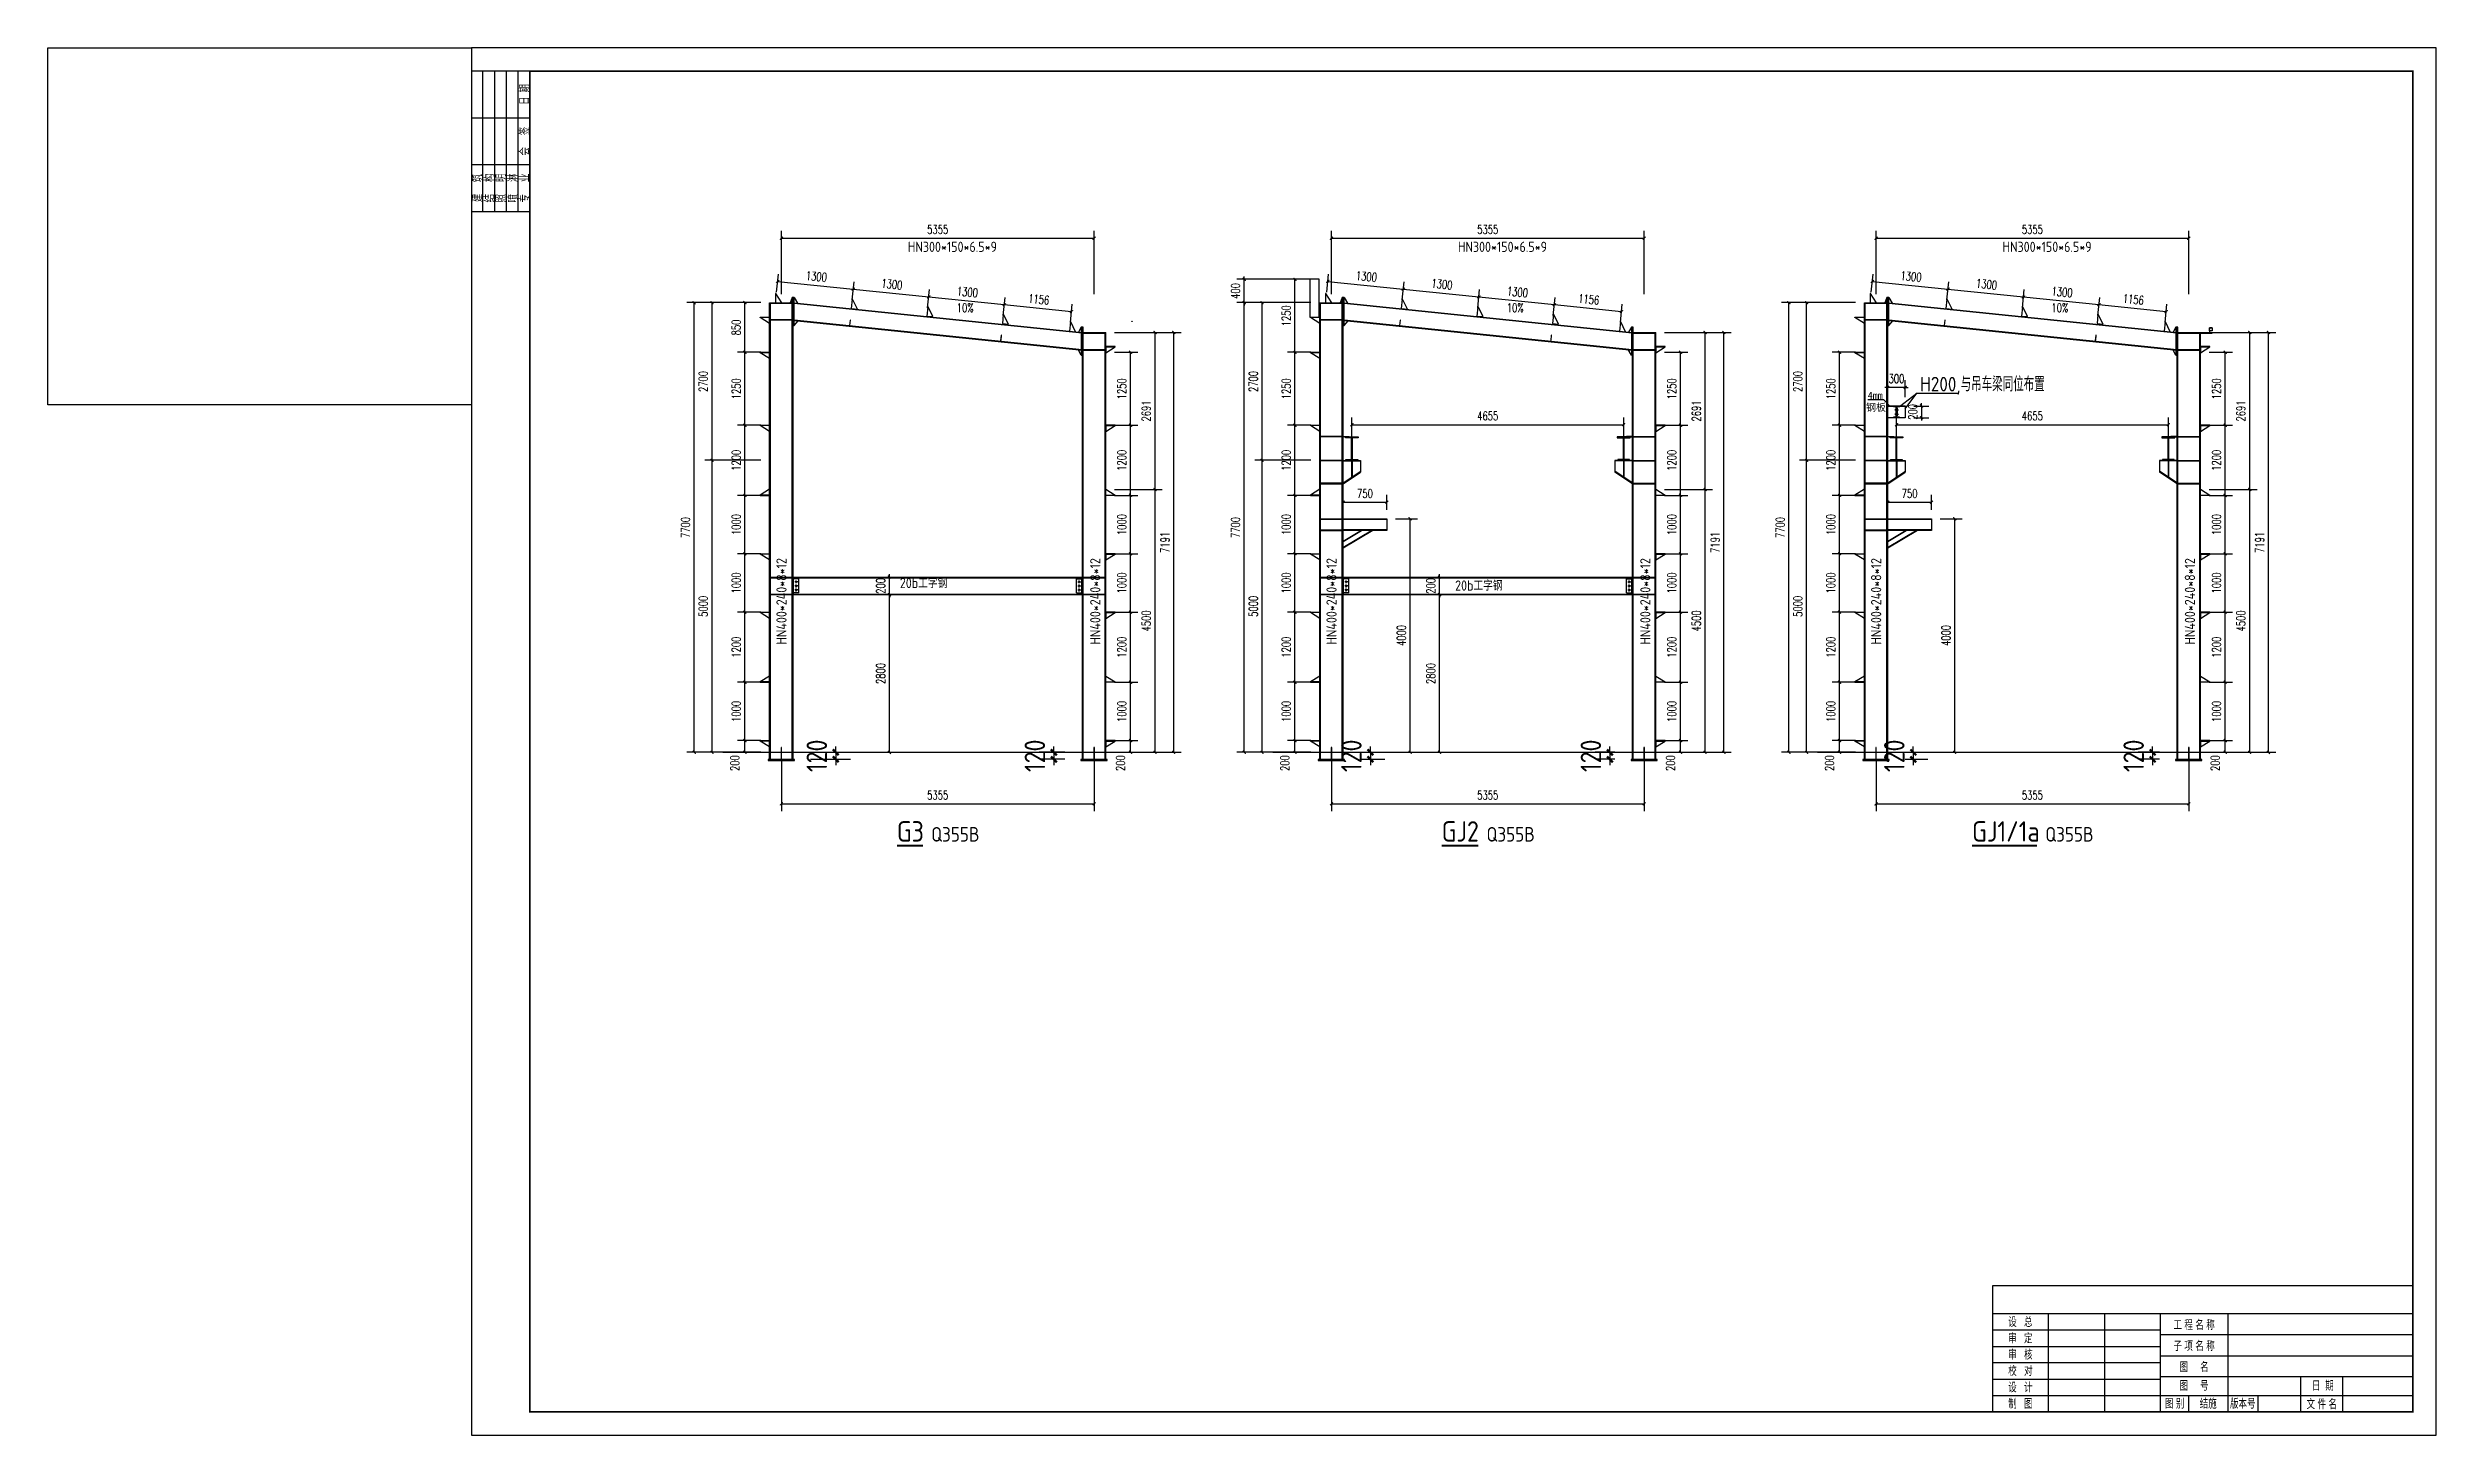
# Model space of a CAD drawing. Extents: x 1129386 to 1651949, y 463500 to 493200.
# Drawn here: x 1365686 to 1406581, y 469440 to 493200 of the extents above; entities that cross this region are included whole.
import ezdxf
from ezdxf.enums import TextEntityAlignment as Align

# ---------------------------------------------------------------- set-up
doc = ezdxf.new("R2010")
doc.units = 0
doc.header["$LTSCALE"] = 1000
doc.header["$MEASUREMENT"] = 0
for name, color, linetype in [('1', 7, 'Continuous'), ('8', 8, 'Continuous'), ('DIM_SYMB', 3, 'Continuous'), ('DOTE', 1, 'Continuous'), ('PUB_DIM', 3, 'Continuous'), ('PUB_TEXT', 7, 'Continuous')]:
    doc.layers.add(name, color=color, linetype=linetype)
doc.styles.add('-黑体', font='simhei.ttf')
doc.styles.add('_TCH_DIM', font='SIMPLEX', dxfattribs={"bigfont": 'GBCBIG'})
doc.styles.add('DIM_FONT', font='SIMPLEX', dxfattribs={"width": 0.7, "bigfont": 'GBCBIG'})
doc.styles.add('HZ', font='tssdeng.shx', dxfattribs={"width": 0.7, "bigfont": 'tssdchn.shx'})
doc.styles.get("Standard").update_dxf_attribs({"font": 'gbenor.shx', "bigfont": 'gbcbig.shx'})
doc.styles.add('XKB', font='tjtxt.shx', dxfattribs={"width": 0.7, "bigfont": 'tssdchn.shx'})
doc.dimstyles.new('DIMN50', dxfattribs={"dimscale": 0.5, "dimtxt": 300, "dimasz": 100, "dimexe": 250, "dimexo": 300, "dimgap": 150, "dimtad": 1, "dimdec": 0, "dimzin": 0, "dimdsep": 46, "dimtxsty": 'DIM_FONT', "dimblk": 'ARCHTICK', "dimcen": 0.09, "dimclrt": 7, "dimazin": 2, "dimtfac": 1, "dimtdec": 0, "dimtix": 1, "dimtmove": 2, "dimatfit": 3, "dimldrblk": 'ARCHTICK', "dimfxl": 0, "dimtolj": 1, "dimtzin": 0, "dimarcsym": 0})
doc.dimstyles.get("Standard").update_dxf_attribs({"dimscale": 100, "dimtxt": 3.5, "dimasz": 1, "dimexe": 2.5, "dimexo": 3, "dimgap": 1.5, "dimtad": 1, "dimdec": 0, "dimzin": 0, "dimdsep": 46, "dimtxsty": 'Standard', "dimblk": 'ARCHTICK', "dimcen": 0.09, "dimadec": 0, "dimazin": 0, "dimtfac": 1, "dimtdec": 0, "dimtix": 1, "dimtmove": 2, "dimatfit": 3, "dimldrblk": 'ARCHTICK', "dimfxl": 0, "dimtolj": 1, "dimtzin": 0, "dimarcsym": 0})

msp = doc.modelspace()

# ---------------------------------------------------------------- texts
at = {"layer": '1', "ltscale": 8, "style": 'HZ', "width": 0.7}
for s, height, p in [('日 期', 160, (1373840.7, 492400.9)), ('会   签', 160, (1373840.7, 491600.9)), ('建   筑', 154.88, (1373030.5, 490798.1)), ('结   构', 160, (1373240.7, 490798.1)), ('照   明', 160, (1373440.7, 490798.1)), ('喷   淋', 160, (1373640.7, 490798.1)), ('专   业', 160, (1373840.7, 490798.1))]:
    msp.add_text(s, height=height, rotation=90, dxfattribs=at).set_placement(p, align=Align.MIDDLE)
at = {"layer": '1', "style": 'XKB', "width": 0.7}
for s, p in [('设   总', (1399460.6, 471294.8)), ('审   定', (1399460.6, 471014.8)), ('工 程 名 称', (1402435.1, 471243.9)), ('审   核', (1399460.6, 470734.8)), ('子 项 名 称', (1402435.1, 470883.9)), ('图     名', (1402435.1, 470523.9)), ('校   对', (1399460.6, 470454.8)), ('设   计', (1399460.6, 470174.8)), ('图     号', (1402435.1, 470203.9)), ('日  期', (1404639.2, 470203.9)), ('制   图', (1399460.6, 469894.8)), ('图 别', (1402101.9, 469897.2)), ('结施', (1402676.4, 469897.2)), ('版本号', (1403268.1, 469896.2)), ('文 件 名', (1404620.6, 469887.4))]:
    msp.add_text(s, height=160, dxfattribs=at).set_placement(p, align=Align.CENTER)
at = {"layer": 'PUB_TEXT'}
for s, height, p in [('HN300*150*6.5*9', 175, (1380412, 489703.5)), ('HN300*150*6.5*9', 175, (1389829.9, 489703.5)), ('HN300*150*6.5*9', 175, (1399154.8, 489703.5)), ('H200,与吊车梁同位布置', 250, (1397743.1, 487314.9)), ('20b工字钢', 175, (1380274.9, 483946)), ('20b工字钢', 175, (1389782.3, 483903.2)), ('G3', 350, (1380224.2, 479605.5)), ('Q355B', 250, (1380811.4, 479605.5)), ('GJ2', 350, (1389551.9, 479605.5)), ('Q355B', 250, (1390319.5, 479605.5)), ('GJ1/1a', 350, (1398634, 479605.5)), ('Q355B', 250, (1399887.2, 479605.5))]:
    msp.add_text(s, height=height, dxfattribs=at).set_placement(p)
at = {"layer": 'PUB_TEXT', "style": '_TCH_DIM', "width": 0.705882}
for p in [(1381249.4, 488673.8), (1390667.3, 488673.8), (1399992.2, 488673.8)]:
    msp.add_text('10%%%', height=148.75, dxfattribs=at).set_placement(p)
at = {"layer": 'PUB_TEXT', "style": '-黑体'}
for s, p in [('钢板', (1396816.6, 486979.6)), ('4mm', (1396847.8, 487184.7))]:
    msp.add_text(s, height=125, dxfattribs=at).set_placement(p)
at = {"layer": 'PUB_TEXT'}
for p in [(1378335.8, 482978.5), (1383708, 482978.5), (1387753.6, 482978.5), (1393125.9, 482978.5), (1397078.6, 482978.5), (1402450.8, 482978.5)]:
    msp.add_text('HN400*240*8*12', height=175, rotation=90, dxfattribs=at).set_placement(p)

# ---------------------------------------------------------------- blocks, each defined once
blk = doc.blocks.new('_ArchTick')
at = {"color": 0, "linetype": 'ByBlock', "const_width": 0.4}
blk.add_lwpolyline([(-0.5, -0.5), (0.5, 0.5)], dxfattribs=at)
blk = doc.blocks.new('*D190')
at = {"layer": 'Defpoints', "color": 0}
for p in [(1379690, 484135), (1379690, 483835), (1380097, 484135)]:
    blk.add_point(p, dxfattribs=at)
at = {"layer": 'PUB_DIM', "color": 0, "lineweight": -2}
for p, q in [((1379840, 484135), (1380222, 484135)), ((1379840, 483835), (1380222, 483835)), ((1380097, 484135), (1380097, 484185)), ((1380097, 483835), (1380097, 484135)), ((1380097, 483835), (1380097, 483785))]:
    blk.add_line(p, q, dxfattribs=at)
at = {"layer": 'PUB_DIM', "color": 0, "lineweight": -2, "xscale": 50, "yscale": 50, "zscale": 50}
for p, rotation in [((1380097, 484135), 270), ((1380097, 483835), 90)]:
    blk.add_blockref('_ArchTick', p, dxfattribs=dict(at, rotation=rotation))
at = {"layer": 'PUB_DIM', "color": 7, "insert": (1379947, 483985), "char_height": 150, "attachment_point": 5, "rotation": 90, "style": 'DIM_FONT'}
blk.add_mtext('\\A1;200', dxfattribs=at)
blk = doc.blocks.new('*D191')
at = {"layer": 'Defpoints', "color": 0}
for p in [(1379690, 483835), (1380097, 483835), (1379690, 481135)]:
    blk.add_point(p, dxfattribs=at)
at = {"layer": 'PUB_DIM', "color": 0, "lineweight": -2}
for p, q in [((1379840, 483835), (1380222, 483835)), ((1380097, 481135), (1380097, 483835)), ((1379840, 481135), (1380222, 481135))]:
    blk.add_line(p, q, dxfattribs=at)
at = {"layer": 'PUB_DIM', "color": 0, "lineweight": -2, "xscale": 50, "yscale": 50, "zscale": 50}
for p, rotation in [((1380097, 483835), 90), ((1380097, 481135), 270)]:
    blk.add_blockref('_ArchTick', p, dxfattribs=dict(at, rotation=rotation))
at = {"layer": 'PUB_DIM', "color": 7, "insert": (1379947, 482485), "char_height": 150, "attachment_point": 5, "rotation": 90, "style": 'DIM_FONT'}
blk.add_mtext('\\A1;2800', dxfattribs=at)
blk = doc.blocks.new('*D192')
at = {"layer": 'Defpoints', "color": 0}
for p in [(1397939, 485135), (1398337, 485135), (1397939, 481135)]:
    blk.add_point(p, dxfattribs=at)
at = {"layer": 'PUB_DIM', "color": 0, "lineweight": -2}
for p, q in [((1398089, 485135), (1398462, 485135)), ((1398337, 481135), (1398337, 485135)), ((1398089, 481135), (1398462, 481135))]:
    blk.add_line(p, q, dxfattribs=at)
at = {"layer": 'PUB_DIM', "color": 0, "lineweight": -2, "xscale": 50, "yscale": 50, "zscale": 50}
for p, rotation in [((1398337, 485135), 90), ((1398337, 481135), 270)]:
    blk.add_blockref('_ArchTick', p, dxfattribs=dict(at, rotation=rotation))
at = {"layer": 'PUB_DIM', "color": 7, "insert": (1398187, 483135), "char_height": 150, "attachment_point": 5, "rotation": 90, "style": 'DIM_FONT'}
blk.add_mtext('\\A1;4000', dxfattribs=at)
blk = doc.blocks.new('*D193')
at = {"layer": 'Defpoints', "color": 0}
for p in [(1402544, 481335), (1402967, 481335), (1402544, 481135)]:
    blk.add_point(p, dxfattribs=at)
at = {"layer": 'PUB_DIM', "color": 0, "lineweight": -2}
for p, q in [((1402694, 481335), (1403092, 481335)), ((1402967, 481135), (1402967, 481335)), ((1402694, 481135), (1403092, 481135))]:
    blk.add_line(p, q, dxfattribs=at)
at = {"layer": 'PUB_DIM', "color": 0, "lineweight": -2, "xscale": 50, "yscale": 50, "zscale": 50}
for p, rotation in [((1402967, 481335), 90), ((1402967, 481135), 270)]:
    blk.add_blockref('_ArchTick', p, dxfattribs=dict(at, rotation=rotation))
at = {"layer": 'PUB_DIM', "color": 7, "insert": (1402795, 480950), "char_height": 150, "attachment_point": 5, "rotation": 90, "style": 'DIM_FONT'}
blk.add_mtext('\\A1;200', dxfattribs=at)
blk = doc.blocks.new('*D194')
at = {"layer": 'Defpoints', "color": 0}
for p in [(1402544, 482335), (1402967, 482335), (1402544, 481335)]:
    blk.add_point(p, dxfattribs=at)
at = {"layer": 'PUB_DIM', "color": 0, "lineweight": -2}
for p, q in [((1402694, 482335), (1403092, 482335)), ((1402967, 481335), (1402967, 482335)), ((1402694, 481335), (1403092, 481335))]:
    blk.add_line(p, q, dxfattribs=at)
at = {"layer": 'PUB_DIM', "color": 0, "lineweight": -2, "xscale": 50, "yscale": 50, "zscale": 50}
for p, rotation in [((1402967, 482335), 90), ((1402967, 481335), 270)]:
    blk.add_blockref('_ArchTick', p, dxfattribs=dict(at, rotation=rotation))
at = {"layer": 'PUB_DIM', "color": 7, "insert": (1402817, 481835), "char_height": 150, "attachment_point": 5, "rotation": 90, "style": 'DIM_FONT'}
blk.add_mtext('\\A1;1000', dxfattribs=at)
blk = doc.blocks.new('*D195')
at = {"layer": 'Defpoints', "color": 0}
for p in [(1402544, 483535), (1402967, 483535), (1402544, 482335)]:
    blk.add_point(p, dxfattribs=at)
at = {"layer": 'PUB_DIM', "color": 0, "lineweight": -2}
for p, q in [((1402694, 483535), (1403092, 483535)), ((1402967, 482335), (1402967, 483535)), ((1402694, 482335), (1403092, 482335))]:
    blk.add_line(p, q, dxfattribs=at)
at = {"layer": 'PUB_DIM', "color": 0, "lineweight": -2, "xscale": 50, "yscale": 50, "zscale": 50}
for p, rotation in [((1402967, 483535), 90), ((1402967, 482335), 270)]:
    blk.add_blockref('_ArchTick', p, dxfattribs=dict(at, rotation=rotation))
at = {"layer": 'PUB_DIM', "color": 7, "insert": (1402817, 482935), "char_height": 150, "attachment_point": 5, "rotation": 90, "style": 'DIM_FONT'}
blk.add_mtext('\\A1;1200', dxfattribs=at)
blk = doc.blocks.new('*D196')
at = {"layer": 'Defpoints', "color": 0}
for p in [(1402544, 484535), (1402967, 484535), (1402544, 483535)]:
    blk.add_point(p, dxfattribs=at)
at = {"layer": 'PUB_DIM', "color": 0, "lineweight": -2}
for p, q in [((1402694, 484535), (1403092, 484535)), ((1402967, 483535), (1402967, 484535)), ((1402694, 483535), (1403092, 483535))]:
    blk.add_line(p, q, dxfattribs=at)
at = {"layer": 'PUB_DIM', "color": 0, "lineweight": -2, "xscale": 50, "yscale": 50, "zscale": 50}
for p, rotation in [((1402967, 484535), 90), ((1402967, 483535), 270)]:
    blk.add_blockref('_ArchTick', p, dxfattribs=dict(at, rotation=rotation))
at = {"layer": 'PUB_DIM', "color": 7, "insert": (1402817, 484035), "char_height": 150, "attachment_point": 5, "rotation": 90, "style": 'DIM_FONT'}
blk.add_mtext('\\A1;1000', dxfattribs=at)
blk = doc.blocks.new('*D197')
at = {"layer": 'Defpoints', "color": 0}
for p in [(1402544, 485535), (1402967, 485535), (1402544, 484535)]:
    blk.add_point(p, dxfattribs=at)
at = {"layer": 'PUB_DIM', "color": 0, "lineweight": -2}
for p, q in [((1402694, 485535), (1403092, 485535)), ((1402967, 484535), (1402967, 485535)), ((1402694, 484535), (1403092, 484535))]:
    blk.add_line(p, q, dxfattribs=at)
at = {"layer": 'PUB_DIM', "color": 0, "lineweight": -2, "xscale": 50, "yscale": 50, "zscale": 50}
for p, rotation in [((1402967, 485535), 90), ((1402967, 484535), 270)]:
    blk.add_blockref('_ArchTick', p, dxfattribs=dict(at, rotation=rotation))
at = {"layer": 'PUB_DIM', "color": 7, "insert": (1402817, 485035), "char_height": 150, "attachment_point": 5, "rotation": 90, "style": 'DIM_FONT'}
blk.add_mtext('\\A1;1000', dxfattribs=at)
blk = doc.blocks.new('*D198')
at = {"layer": 'Defpoints', "color": 0}
for p in [(1402544, 486735), (1402967, 486735), (1402544, 485535)]:
    blk.add_point(p, dxfattribs=at)
at = {"layer": 'PUB_DIM', "color": 0, "lineweight": -2}
for p, q in [((1402694, 486735), (1403092, 486735)), ((1402967, 485535), (1402967, 486735)), ((1402694, 485535), (1403092, 485535))]:
    blk.add_line(p, q, dxfattribs=at)
at = {"layer": 'PUB_DIM', "color": 0, "lineweight": -2, "xscale": 50, "yscale": 50, "zscale": 50}
for p, rotation in [((1402967, 486735), 90), ((1402967, 485535), 270)]:
    blk.add_blockref('_ArchTick', p, dxfattribs=dict(at, rotation=rotation))
at = {"layer": 'PUB_DIM', "color": 7, "insert": (1402817, 486135), "char_height": 150, "attachment_point": 5, "rotation": 90, "style": 'DIM_FONT'}
blk.add_mtext('\\A1;1200', dxfattribs=at)
blk = doc.blocks.new('*D199')
at = {"layer": 'Defpoints', "color": 0}
for p in [(1402544, 487985), (1402967, 487985), (1402544, 486735)]:
    blk.add_point(p, dxfattribs=at)
at = {"layer": 'PUB_DIM', "color": 0, "lineweight": -2}
for p, q in [((1402694, 487985), (1403092, 487985)), ((1402967, 486735), (1402967, 487985)), ((1402694, 486735), (1403092, 486735))]:
    blk.add_line(p, q, dxfattribs=at)
at = {"layer": 'PUB_DIM', "color": 0, "lineweight": -2, "xscale": 50, "yscale": 50, "zscale": 50}
for p, rotation in [((1402967, 487985), 90), ((1402967, 486735), 270)]:
    blk.add_blockref('_ArchTick', p, dxfattribs=dict(at, rotation=rotation))
at = {"layer": 'PUB_DIM', "color": 7, "insert": (1402817, 487360), "char_height": 150, "attachment_point": 5, "rotation": 90, "style": 'DIM_FONT'}
blk.add_mtext('\\A1;1250', dxfattribs=at)
blk = doc.blocks.new('*D200')
at = {"layer": 'Defpoints', "color": 0}
for p in [(1396365, 481335), (1396789, 481335), (1396789, 481135)]:
    blk.add_point(p, dxfattribs=at)
at = {"layer": 'PUB_DIM', "color": 0, "lineweight": -2}
for p, q in [((1396639, 481335), (1396240, 481335)), ((1396365, 481135), (1396365, 481335)), ((1396639, 481135), (1396240, 481135))]:
    blk.add_line(p, q, dxfattribs=at)
at = {"layer": 'PUB_DIM', "color": 0, "lineweight": -2, "xscale": 50, "yscale": 50, "zscale": 50}
for p, rotation in [((1396365, 481335), 90), ((1396365, 481135), 270)]:
    blk.add_blockref('_ArchTick', p, dxfattribs=dict(at, rotation=rotation))
at = {"layer": 'PUB_DIM', "color": 7, "insert": (1396192, 480950), "char_height": 150, "attachment_point": 5, "rotation": 90, "style": 'DIM_FONT'}
blk.add_mtext('\\A1;200', dxfattribs=at)
blk = doc.blocks.new('*D201')
at = {"layer": 'Defpoints', "color": 0}
for p in [(1396365, 482335), (1396789, 482335), (1396789, 481335)]:
    blk.add_point(p, dxfattribs=at)
at = {"layer": 'PUB_DIM', "color": 0, "lineweight": -2}
for p, q in [((1396639, 482335), (1396240, 482335)), ((1396365, 481335), (1396365, 482335)), ((1396639, 481335), (1396240, 481335))]:
    blk.add_line(p, q, dxfattribs=at)
at = {"layer": 'PUB_DIM', "color": 0, "lineweight": -2, "xscale": 50, "yscale": 50, "zscale": 50}
for p, rotation in [((1396365, 482335), 90), ((1396365, 481335), 270)]:
    blk.add_blockref('_ArchTick', p, dxfattribs=dict(at, rotation=rotation))
at = {"layer": 'PUB_DIM', "color": 7, "insert": (1396215, 481835), "char_height": 150, "attachment_point": 5, "rotation": 90, "style": 'DIM_FONT'}
blk.add_mtext('\\A1;1000', dxfattribs=at)
blk = doc.blocks.new('*D202')
at = {"layer": 'Defpoints', "color": 0}
for p in [(1396365, 483535), (1396789, 483535), (1396789, 482335)]:
    blk.add_point(p, dxfattribs=at)
at = {"layer": 'PUB_DIM', "color": 0, "lineweight": -2}
for p, q in [((1396639, 483535), (1396240, 483535)), ((1396365, 482335), (1396365, 483535)), ((1396639, 482335), (1396240, 482335))]:
    blk.add_line(p, q, dxfattribs=at)
at = {"layer": 'PUB_DIM', "color": 0, "lineweight": -2, "xscale": 50, "yscale": 50, "zscale": 50}
for p, rotation in [((1396365, 483535), 90), ((1396365, 482335), 270)]:
    blk.add_blockref('_ArchTick', p, dxfattribs=dict(at, rotation=rotation))
at = {"layer": 'PUB_DIM', "color": 7, "insert": (1396215, 482935), "char_height": 150, "attachment_point": 5, "rotation": 90, "style": 'DIM_FONT'}
blk.add_mtext('\\A1;1200', dxfattribs=at)
blk = doc.blocks.new('*D203')
at = {"layer": 'Defpoints', "color": 0}
for p in [(1396365, 484535), (1396789, 484535), (1396789, 483535)]:
    blk.add_point(p, dxfattribs=at)
at = {"layer": 'PUB_DIM', "color": 0, "lineweight": -2}
for p, q in [((1396639, 484535), (1396240, 484535)), ((1396365, 483535), (1396365, 484535)), ((1396639, 483535), (1396240, 483535))]:
    blk.add_line(p, q, dxfattribs=at)
at = {"layer": 'PUB_DIM', "color": 0, "lineweight": -2, "xscale": 50, "yscale": 50, "zscale": 50}
for p, rotation in [((1396365, 484535), 90), ((1396365, 483535), 270)]:
    blk.add_blockref('_ArchTick', p, dxfattribs=dict(at, rotation=rotation))
at = {"layer": 'PUB_DIM', "color": 7, "insert": (1396215, 484035), "char_height": 150, "attachment_point": 5, "rotation": 90, "style": 'DIM_FONT'}
blk.add_mtext('\\A1;1000', dxfattribs=at)
blk = doc.blocks.new('*D204')
at = {"layer": 'Defpoints', "color": 0}
for p in [(1396365, 485535), (1396789, 485535), (1396789, 484535)]:
    blk.add_point(p, dxfattribs=at)
at = {"layer": 'PUB_DIM', "color": 0, "lineweight": -2}
for p, q in [((1396639, 485535), (1396240, 485535)), ((1396365, 484535), (1396365, 485535)), ((1396639, 484535), (1396240, 484535))]:
    blk.add_line(p, q, dxfattribs=at)
at = {"layer": 'PUB_DIM', "color": 0, "lineweight": -2, "xscale": 50, "yscale": 50, "zscale": 50}
for p, rotation in [((1396365, 485535), 90), ((1396365, 484535), 270)]:
    blk.add_blockref('_ArchTick', p, dxfattribs=dict(at, rotation=rotation))
at = {"layer": 'PUB_DIM', "color": 7, "insert": (1396215, 485035), "char_height": 150, "attachment_point": 5, "rotation": 90, "style": 'DIM_FONT'}
blk.add_mtext('\\A1;1000', dxfattribs=at)
blk = doc.blocks.new('*D205')
at = {"layer": 'Defpoints', "color": 0}
for p in [(1396365, 486735), (1396789, 486735), (1396789, 485535)]:
    blk.add_point(p, dxfattribs=at)
at = {"layer": 'PUB_DIM', "color": 0, "lineweight": -2}
for p, q in [((1396639, 486735), (1396240, 486735)), ((1396365, 485535), (1396365, 486735)), ((1396639, 485535), (1396240, 485535))]:
    blk.add_line(p, q, dxfattribs=at)
at = {"layer": 'PUB_DIM', "color": 0, "lineweight": -2, "xscale": 50, "yscale": 50, "zscale": 50}
for p, rotation in [((1396365, 486735), 90), ((1396365, 485535), 270)]:
    blk.add_blockref('_ArchTick', p, dxfattribs=dict(at, rotation=rotation))
at = {"layer": 'PUB_DIM', "color": 7, "insert": (1396215, 486135), "char_height": 150, "attachment_point": 5, "rotation": 90, "style": 'DIM_FONT'}
blk.add_mtext('\\A1;1200', dxfattribs=at)
blk = doc.blocks.new('*D206')
at = {"layer": 'Defpoints', "color": 0}
for p in [(1396365, 487985), (1396789, 487985), (1396789, 486735)]:
    blk.add_point(p, dxfattribs=at)
at = {"layer": 'PUB_DIM', "color": 0, "lineweight": -2}
for p, q in [((1396639, 487985), (1396240, 487985)), ((1396365, 486735), (1396365, 487985)), ((1396639, 486735), (1396240, 486735))]:
    blk.add_line(p, q, dxfattribs=at)
at = {"layer": 'PUB_DIM', "color": 0, "lineweight": -2, "xscale": 50, "yscale": 50, "zscale": 50}
for p, rotation in [((1396365, 487985), 90), ((1396365, 486735), 270)]:
    blk.add_blockref('_ArchTick', p, dxfattribs=dict(at, rotation=rotation))
at = {"layer": 'PUB_DIM', "color": 7, "insert": (1396215, 487360), "char_height": 150, "attachment_point": 5, "rotation": 90, "style": 'DIM_FONT'}
blk.add_mtext('\\A1;1250', dxfattribs=at)
blk = doc.blocks.new('*D207')
at = {"layer": 'Defpoints', "color": 0}
for p in [(1401994, 486745), (1397339, 486117), (1401994, 486117)]:
    blk.add_point(p, dxfattribs=at)
at = {"layer": 'PUB_DIM', "color": 0, "lineweight": -2}
for p, q in [((1397339, 486267), (1397339, 486870)), ((1397339, 486745), (1401994, 486745)), ((1401994, 486267), (1401994, 486870))]:
    blk.add_line(p, q, dxfattribs=at)
at = {"layer": 'PUB_DIM', "color": 0, "lineweight": -2, "xscale": 50, "yscale": 50, "zscale": 50, "rotation": 180}
blk.add_blockref('_ArchTick', (1397339, 486745), dxfattribs=at)
at = {"layer": 'PUB_DIM', "color": 0, "lineweight": -2, "xscale": 50, "yscale": 50, "zscale": 50}
blk.add_blockref('_ArchTick', (1401994, 486745), dxfattribs=at)
at = {"layer": 'PUB_DIM', "color": 7, "insert": (1399666, 486895), "char_height": 150, "attachment_point": 5, "style": 'DIM_FONT'}
blk.add_mtext('\\A1;4655', dxfattribs=at)
blk = doc.blocks.new('*D208')
at = {"layer": 'Defpoints', "color": 0}
for p in [(1395496, 488835), (1396789, 488835), (1396789, 481135)]:
    blk.add_point(p, dxfattribs=at)
at = {"layer": 'PUB_DIM', "color": 0, "lineweight": -2}
for p, q in [((1396639, 488835), (1395371, 488835)), ((1395496, 481135), (1395496, 488835)), ((1396639, 481135), (1395371, 481135))]:
    blk.add_line(p, q, dxfattribs=at)
at = {"layer": 'PUB_DIM', "color": 0, "lineweight": -2, "xscale": 50, "yscale": 50, "zscale": 50}
for p, rotation in [((1395496, 488835), 90), ((1395496, 481135), 270)]:
    blk.add_blockref('_ArchTick', p, dxfattribs=dict(at, rotation=rotation))
at = {"layer": 'PUB_DIM', "color": 7, "insert": (1395346, 484985), "char_height": 150, "attachment_point": 5, "rotation": 90, "style": 'DIM_FONT'}
blk.add_mtext('\\A1;7700', dxfattribs=at)
blk = doc.blocks.new('*D209')
at = {"layer": 'Defpoints', "color": 0}
for p in [(1402544, 488325), (1403387, 488325), (1402544, 485635)]:
    blk.add_point(p, dxfattribs=at)
at = {"layer": 'PUB_DIM', "color": 0, "lineweight": -2}
for p, q in [((1402694, 488325), (1403512, 488325)), ((1403387, 485635), (1403387, 488325)), ((1402694, 485635), (1403512, 485635))]:
    blk.add_line(p, q, dxfattribs=at)
at = {"layer": 'PUB_DIM', "color": 0, "lineweight": -2, "xscale": 50, "yscale": 50, "zscale": 50}
for p, rotation in [((1403387, 488325), 90), ((1403387, 485635), 270)]:
    blk.add_blockref('_ArchTick', p, dxfattribs=dict(at, rotation=rotation))
at = {"layer": 'PUB_DIM', "color": 7, "insert": (1403237, 486980), "char_height": 150, "attachment_point": 5, "rotation": 90, "style": 'DIM_FONT'}
blk.add_mtext('\\A1;2691', dxfattribs=at)
blk = doc.blocks.new('*D210')
at = {"layer": 'Defpoints', "color": 0}
for p in [(1402544, 485635), (1403387, 485635), (1402544, 481135)]:
    blk.add_point(p, dxfattribs=at)
at = {"layer": 'PUB_DIM', "color": 0, "lineweight": -2}
for p, q in [((1402694, 485635), (1403512, 485635)), ((1403387, 481135), (1403387, 485635)), ((1402694, 481135), (1403512, 481135))]:
    blk.add_line(p, q, dxfattribs=at)
at = {"layer": 'PUB_DIM', "color": 0, "lineweight": -2, "xscale": 50, "yscale": 50, "zscale": 50}
for p, rotation in [((1403387, 485635), 90), ((1403387, 481135), 270)]:
    blk.add_blockref('_ArchTick', p, dxfattribs=dict(at, rotation=rotation))
at = {"layer": 'PUB_DIM', "color": 7, "insert": (1403237, 483385), "char_height": 150, "attachment_point": 5, "rotation": 90, "style": 'DIM_FONT'}
blk.add_mtext('\\A1;4500', dxfattribs=at)
blk = doc.blocks.new('*D211')
at = {"layer": 'Defpoints', "color": 0}
for p in [(1402343, 489939), (1396989, 488830), (1402343, 488830)]:
    blk.add_point(p, dxfattribs=at)
at = {"layer": 'PUB_DIM', "color": 0, "lineweight": -2}
for p, q in [((1396989, 488980), (1396989, 490064)), ((1396989, 489939), (1402343, 489939)), ((1402343, 488980), (1402343, 490064))]:
    blk.add_line(p, q, dxfattribs=at)
at = {"layer": 'PUB_DIM', "color": 0, "lineweight": -2, "xscale": 50, "yscale": 50, "zscale": 50, "rotation": 180}
blk.add_blockref('_ArchTick', (1396989, 489939), dxfattribs=at)
at = {"layer": 'PUB_DIM', "color": 0, "lineweight": -2, "xscale": 50, "yscale": 50, "zscale": 50}
blk.add_blockref('_ArchTick', (1402343, 489939), dxfattribs=at)
at = {"layer": 'PUB_DIM', "color": 7, "insert": (1399666, 490089), "char_height": 150, "attachment_point": 5, "style": 'DIM_FONT'}
blk.add_mtext('\\A1;5355', dxfattribs=at)
blk = doc.blocks.new('*D212')
at = {"layer": 'Defpoints', "color": 0}
for p in [(1396892, 488865), (1398185, 488732), (1398220, 489067)]:
    blk.add_point(p, dxfattribs=at)
at = {"layer": 'PUB_DIM', "color": 0, "lineweight": -2}
for p, q in [((1396907, 489014), (1396939, 489324)), ((1396927, 489200), (1398220, 489067)), ((1398201, 488881), (1398233, 489191))]:
    blk.add_line(p, q, dxfattribs=at)
at = {"layer": 'PUB_DIM', "color": 0, "lineweight": -2, "xscale": 50, "yscale": 50, "zscale": 50}
for p, rotation in [((1396927, 489200), 174.1258963088821), ((1398220, 489067), 354.1258963088821)]:
    blk.add_blockref('_ArchTick', p, dxfattribs=dict(at, rotation=rotation))
at = {"layer": 'PUB_DIM', "color": 7, "insert": (1397589, 489283), "char_height": 150, "attachment_point": 5, "rotation": 354.1259, "style": 'DIM_FONT'}
blk.add_mtext('\\A1;1300', dxfattribs=at)
blk = doc.blocks.new('*D213')
at = {"layer": 'Defpoints', "color": 0}
for p in [(1398185, 488732), (1399513, 488934), (1399478, 488598)]:
    blk.add_point(p, dxfattribs=at)
at = {"layer": 'PUB_DIM', "color": 0, "lineweight": -2}
for p, q in [((1398201, 488881), (1398233, 489191)), ((1398220, 489067), (1399513, 488934)), ((1399494, 488748), (1399526, 489058))]:
    blk.add_line(p, q, dxfattribs=at)
at = {"layer": 'PUB_DIM', "color": 0, "lineweight": -2, "xscale": 50, "yscale": 50, "zscale": 50}
for p, rotation in [((1398220, 489067), 174.125896308881), ((1399513, 488934), 354.125896308881)]:
    blk.add_blockref('_ArchTick', p, dxfattribs=dict(at, rotation=rotation))
at = {"layer": 'PUB_DIM', "color": 7, "insert": (1398882, 489150), "char_height": 150, "attachment_point": 5, "rotation": 354.1259, "style": 'DIM_FONT'}
blk.add_mtext('\\A1;1300', dxfattribs=at)
blk = doc.blocks.new('*D214')
at = {"layer": 'Defpoints', "color": 0}
for p in [(1400806, 488801), (1399478, 488598), (1400772, 488465)]:
    blk.add_point(p, dxfattribs=at)
at = {"layer": 'PUB_DIM', "color": 0, "lineweight": -2}
for p, q in [((1399494, 488748), (1399526, 489058)), ((1399513, 488934), (1400806, 488801)), ((1400787, 488615), (1400819, 488925))]:
    blk.add_line(p, q, dxfattribs=at)
at = {"layer": 'PUB_DIM', "color": 0, "lineweight": -2, "xscale": 50, "yscale": 50, "zscale": 50}
for p, rotation in [((1399513, 488934), 174.1258963088785), ((1400806, 488801), 354.1258963088785)]:
    blk.add_blockref('_ArchTick', p, dxfattribs=dict(at, rotation=rotation))
at = {"layer": 'PUB_DIM', "color": 7, "insert": (1400175, 489017), "char_height": 150, "attachment_point": 5, "rotation": 354.1259, "style": 'DIM_FONT'}
blk.add_mtext('\\A1;1300', dxfattribs=at)
blk = doc.blocks.new('*D215')
at = {"layer": 'Defpoints', "color": 0}
for p in [(1400772, 488465), (1401921, 488347), (1401956, 488683)]:
    blk.add_point(p, dxfattribs=at)
at = {"layer": 'PUB_DIM', "color": 0, "lineweight": -2}
for p, q in [((1400787, 488615), (1400819, 488925)), ((1400806, 488801), (1401956, 488683)), ((1401937, 488496), (1401969, 488807))]:
    blk.add_line(p, q, dxfattribs=at)
at = {"layer": 'PUB_DIM', "color": 0, "lineweight": -2, "xscale": 50, "yscale": 50, "zscale": 50}
for p, rotation in [((1400806, 488801), 174.1258963088807), ((1401956, 488683), 354.1258963088808)]:
    blk.add_blockref('_ArchTick', p, dxfattribs=dict(at, rotation=rotation))
at = {"layer": 'PUB_DIM', "color": 7, "insert": (1401396, 488891), "char_height": 150, "attachment_point": 5, "rotation": 354.1259, "style": 'DIM_FONT'}
blk.add_mtext('\\A1;1156', dxfattribs=at)
blk = doc.blocks.new('*D216')
at = {"layer": 'Defpoints', "color": 0}
for p in [(1395801, 488835), (1396789, 488835), (1396789, 486135)]:
    blk.add_point(p, dxfattribs=at)
at = {"layer": 'PUB_DIM', "color": 0, "lineweight": -2}
for p, q in [((1396639, 488835), (1395676, 488835)), ((1395801, 486135), (1395801, 488835)), ((1396639, 486135), (1395676, 486135))]:
    blk.add_line(p, q, dxfattribs=at)
at = {"layer": 'PUB_DIM', "color": 0, "lineweight": -2, "xscale": 50, "yscale": 50, "zscale": 50}
for p, rotation in [((1395801, 488835), 90), ((1395801, 486135), 270)]:
    blk.add_blockref('_ArchTick', p, dxfattribs=dict(at, rotation=rotation))
at = {"layer": 'PUB_DIM', "color": 7, "insert": (1395651, 487485), "char_height": 150, "attachment_point": 5, "rotation": 90, "style": 'DIM_FONT'}
blk.add_mtext('\\A1;2700', dxfattribs=at)
blk = doc.blocks.new('*D217')
at = {"layer": 'Defpoints', "color": 0}
for p in [(1395801, 486135), (1396789, 486135), (1396789, 481135)]:
    blk.add_point(p, dxfattribs=at)
at = {"layer": 'PUB_DIM', "color": 0, "lineweight": -2}
for p, q in [((1396639, 486135), (1395676, 486135)), ((1395801, 481135), (1395801, 486135)), ((1396639, 481135), (1395676, 481135))]:
    blk.add_line(p, q, dxfattribs=at)
at = {"layer": 'PUB_DIM', "color": 0, "lineweight": -2, "xscale": 50, "yscale": 50, "zscale": 50}
for p, rotation in [((1395801, 486135), 90), ((1395801, 481135), 270)]:
    blk.add_blockref('_ArchTick', p, dxfattribs=dict(at, rotation=rotation))
at = {"layer": 'PUB_DIM', "color": 7, "insert": (1395651, 483635), "char_height": 150, "attachment_point": 5, "rotation": 90, "style": 'DIM_FONT'}
blk.add_mtext('\\A1;5000', dxfattribs=at)
blk = doc.blocks.new('*D218')
at = {"layer": 'Defpoints', "color": 0}
for p in [(1402544, 488325), (1403708, 488325), (1402544, 481135)]:
    blk.add_point(p, dxfattribs=at)
at = {"layer": 'PUB_DIM', "color": 0, "lineweight": -2}
for p, q in [((1402694, 488325), (1403833, 488325)), ((1403708, 481135), (1403708, 488325)), ((1402694, 481135), (1403833, 481135))]:
    blk.add_line(p, q, dxfattribs=at)
at = {"layer": 'PUB_DIM', "color": 0, "lineweight": -2, "xscale": 50, "yscale": 50, "zscale": 50}
for p, rotation in [((1403708, 488325), 90), ((1403708, 481135), 270)]:
    blk.add_blockref('_ArchTick', p, dxfattribs=dict(at, rotation=rotation))
at = {"layer": 'PUB_DIM', "color": 7, "insert": (1403558, 484730), "char_height": 150, "attachment_point": 5, "rotation": 90, "style": 'DIM_FONT'}
blk.add_mtext('\\A1;7191', dxfattribs=at)
blk = doc.blocks.new('*D219')
at = {"layer": 'Defpoints', "color": 0}
for p in [(1396989, 481135), (1402344, 481135), (1402344, 480253)]:
    blk.add_point(p, dxfattribs=at)
at = {"layer": 'PUB_DIM', "color": 0, "lineweight": -2}
for p, q in [((1396989, 480985), (1396989, 480128)), ((1402344, 480985), (1402344, 480128)), ((1396989, 480253), (1402344, 480253))]:
    blk.add_line(p, q, dxfattribs=at)
at = {"layer": 'PUB_DIM', "color": 0, "lineweight": -2, "xscale": 50, "yscale": 50, "zscale": 50, "rotation": 180}
blk.add_blockref('_ArchTick', (1396989, 480253), dxfattribs=at)
at = {"layer": 'PUB_DIM', "color": 0, "lineweight": -2, "xscale": 50, "yscale": 50, "zscale": 50}
blk.add_blockref('_ArchTick', (1402344, 480253), dxfattribs=at)
at = {"layer": 'PUB_DIM', "color": 7, "insert": (1399666, 480403), "char_height": 150, "attachment_point": 5, "style": 'DIM_FONT'}
blk.add_mtext('\\A1;5355', dxfattribs=at)
blk = doc.blocks.new('*D220')
at = {"layer": 'Defpoints', "color": 0}
for p in [(1383801, 481335), (1384225, 481335), (1383801, 481135)]:
    blk.add_point(p, dxfattribs=at)
at = {"layer": 'PUB_DIM', "color": 0, "lineweight": -2}
for p, q in [((1383951, 481335), (1384350, 481335)), ((1384225, 481135), (1384225, 481335)), ((1383951, 481135), (1384350, 481135))]:
    blk.add_line(p, q, dxfattribs=at)
at = {"layer": 'PUB_DIM', "color": 0, "lineweight": -2, "xscale": 50, "yscale": 50, "zscale": 50}
for p, rotation in [((1384225, 481335), 90), ((1384225, 481135), 270)]:
    blk.add_blockref('_ArchTick', p, dxfattribs=dict(at, rotation=rotation))
at = {"layer": 'PUB_DIM', "color": 7, "insert": (1384052, 480950), "char_height": 150, "attachment_point": 5, "rotation": 90, "style": 'DIM_FONT'}
blk.add_mtext('\\A1;200', dxfattribs=at)
blk = doc.blocks.new('*D221')
at = {"layer": 'Defpoints', "color": 0}
for p in [(1383801, 482335), (1384225, 482335), (1383801, 481335)]:
    blk.add_point(p, dxfattribs=at)
at = {"layer": 'PUB_DIM', "color": 0, "lineweight": -2}
for p, q in [((1383951, 482335), (1384350, 482335)), ((1384225, 481335), (1384225, 482335)), ((1383951, 481335), (1384350, 481335))]:
    blk.add_line(p, q, dxfattribs=at)
at = {"layer": 'PUB_DIM', "color": 0, "lineweight": -2, "xscale": 50, "yscale": 50, "zscale": 50}
for p, rotation in [((1384225, 482335), 90), ((1384225, 481335), 270)]:
    blk.add_blockref('_ArchTick', p, dxfattribs=dict(at, rotation=rotation))
at = {"layer": 'PUB_DIM', "color": 7, "insert": (1384075, 481835), "char_height": 150, "attachment_point": 5, "rotation": 90, "style": 'DIM_FONT'}
blk.add_mtext('\\A1;1000', dxfattribs=at)
blk = doc.blocks.new('*D222')
at = {"layer": 'Defpoints', "color": 0}
for p in [(1383801, 483535), (1384225, 483535), (1383801, 482335)]:
    blk.add_point(p, dxfattribs=at)
at = {"layer": 'PUB_DIM', "color": 0, "lineweight": -2}
for p, q in [((1383951, 483535), (1384350, 483535)), ((1384225, 482335), (1384225, 483535)), ((1383951, 482335), (1384350, 482335))]:
    blk.add_line(p, q, dxfattribs=at)
at = {"layer": 'PUB_DIM', "color": 0, "lineweight": -2, "xscale": 50, "yscale": 50, "zscale": 50}
for p, rotation in [((1384225, 483535), 90), ((1384225, 482335), 270)]:
    blk.add_blockref('_ArchTick', p, dxfattribs=dict(at, rotation=rotation))
at = {"layer": 'PUB_DIM', "color": 7, "insert": (1384075, 482935), "char_height": 150, "attachment_point": 5, "rotation": 90, "style": 'DIM_FONT'}
blk.add_mtext('\\A1;1200', dxfattribs=at)
blk = doc.blocks.new('*D223')
at = {"layer": 'Defpoints', "color": 0}
for p in [(1383801, 484535), (1384225, 484535), (1383801, 483535)]:
    blk.add_point(p, dxfattribs=at)
at = {"layer": 'PUB_DIM', "color": 0, "lineweight": -2}
for p, q in [((1383951, 484535), (1384350, 484535)), ((1384225, 483535), (1384225, 484535)), ((1383951, 483535), (1384350, 483535))]:
    blk.add_line(p, q, dxfattribs=at)
at = {"layer": 'PUB_DIM', "color": 0, "lineweight": -2, "xscale": 50, "yscale": 50, "zscale": 50}
for p, rotation in [((1384225, 484535), 90), ((1384225, 483535), 270)]:
    blk.add_blockref('_ArchTick', p, dxfattribs=dict(at, rotation=rotation))
at = {"layer": 'PUB_DIM', "color": 7, "insert": (1384075, 484035), "char_height": 150, "attachment_point": 5, "rotation": 90, "style": 'DIM_FONT'}
blk.add_mtext('\\A1;1000', dxfattribs=at)
blk = doc.blocks.new('*D224')
at = {"layer": 'Defpoints', "color": 0}
for p in [(1383801, 485535), (1384225, 485535), (1383801, 484535)]:
    blk.add_point(p, dxfattribs=at)
at = {"layer": 'PUB_DIM', "color": 0, "lineweight": -2}
for p, q in [((1383951, 485535), (1384350, 485535)), ((1384225, 484535), (1384225, 485535)), ((1383951, 484535), (1384350, 484535))]:
    blk.add_line(p, q, dxfattribs=at)
at = {"layer": 'PUB_DIM', "color": 0, "lineweight": -2, "xscale": 50, "yscale": 50, "zscale": 50}
for p, rotation in [((1384225, 485535), 90), ((1384225, 484535), 270)]:
    blk.add_blockref('_ArchTick', p, dxfattribs=dict(at, rotation=rotation))
at = {"layer": 'PUB_DIM', "color": 7, "insert": (1384075, 485035), "char_height": 150, "attachment_point": 5, "rotation": 90, "style": 'DIM_FONT'}
blk.add_mtext('\\A1;1000', dxfattribs=at)
blk = doc.blocks.new('*D225')
at = {"layer": 'Defpoints', "color": 0}
for p in [(1383801, 486735), (1384225, 486735), (1383801, 485535)]:
    blk.add_point(p, dxfattribs=at)
at = {"layer": 'PUB_DIM', "color": 0, "lineweight": -2}
for p, q in [((1383951, 486735), (1384350, 486735)), ((1384225, 485535), (1384225, 486735)), ((1383951, 485535), (1384350, 485535))]:
    blk.add_line(p, q, dxfattribs=at)
at = {"layer": 'PUB_DIM', "color": 0, "lineweight": -2, "xscale": 50, "yscale": 50, "zscale": 50}
for p, rotation in [((1384225, 486735), 90), ((1384225, 485535), 270)]:
    blk.add_blockref('_ArchTick', p, dxfattribs=dict(at, rotation=rotation))
at = {"layer": 'PUB_DIM', "color": 7, "insert": (1384075, 486135), "char_height": 150, "attachment_point": 5, "rotation": 90, "style": 'DIM_FONT'}
blk.add_mtext('\\A1;1200', dxfattribs=at)
blk = doc.blocks.new('*D226')
at = {"layer": 'Defpoints', "color": 0}
for p in [(1383801, 487985), (1384225, 487985), (1383801, 486735)]:
    blk.add_point(p, dxfattribs=at)
at = {"layer": 'PUB_DIM', "color": 0, "lineweight": -2}
for p, q in [((1383951, 487985), (1384350, 487985)), ((1384225, 486735), (1384225, 487985)), ((1383951, 486735), (1384350, 486735))]:
    blk.add_line(p, q, dxfattribs=at)
at = {"layer": 'PUB_DIM', "color": 0, "lineweight": -2, "xscale": 50, "yscale": 50, "zscale": 50}
for p, rotation in [((1384225, 487985), 90), ((1384225, 486735), 270)]:
    blk.add_blockref('_ArchTick', p, dxfattribs=dict(at, rotation=rotation))
at = {"layer": 'PUB_DIM', "color": 7, "insert": (1384075, 487360), "char_height": 150, "attachment_point": 5, "rotation": 90, "style": 'DIM_FONT'}
blk.add_mtext('\\A1;1250', dxfattribs=at)
blk = doc.blocks.new('*D227')
at = {"layer": 'Defpoints', "color": 0}
for p in [(1377622, 481335), (1378046, 481335), (1378046, 481135)]:
    blk.add_point(p, dxfattribs=at)
at = {"layer": 'PUB_DIM', "color": 0, "lineweight": -2}
for p, q in [((1377896, 481335), (1377497, 481335)), ((1377622, 481135), (1377622, 481335)), ((1377896, 481135), (1377497, 481135))]:
    blk.add_line(p, q, dxfattribs=at)
at = {"layer": 'PUB_DIM', "color": 0, "lineweight": -2, "xscale": 50, "yscale": 50, "zscale": 50}
for p, rotation in [((1377622, 481335), 90), ((1377622, 481135), 270)]:
    blk.add_blockref('_ArchTick', p, dxfattribs=dict(at, rotation=rotation))
at = {"layer": 'PUB_DIM', "color": 7, "insert": (1377450, 480950), "char_height": 150, "attachment_point": 5, "rotation": 90, "style": 'DIM_FONT'}
blk.add_mtext('\\A1;200', dxfattribs=at)
blk = doc.blocks.new('*D228')
at = {"layer": 'Defpoints', "color": 0}
for p in [(1377622, 482335), (1378046, 482335), (1378046, 481335)]:
    blk.add_point(p, dxfattribs=at)
at = {"layer": 'PUB_DIM', "color": 0, "lineweight": -2}
for p, q in [((1377896, 482335), (1377497, 482335)), ((1377622, 481335), (1377622, 482335)), ((1377896, 481335), (1377497, 481335))]:
    blk.add_line(p, q, dxfattribs=at)
at = {"layer": 'PUB_DIM', "color": 0, "lineweight": -2, "xscale": 50, "yscale": 50, "zscale": 50}
for p, rotation in [((1377622, 482335), 90), ((1377622, 481335), 270)]:
    blk.add_blockref('_ArchTick', p, dxfattribs=dict(at, rotation=rotation))
at = {"layer": 'PUB_DIM', "color": 7, "insert": (1377472, 481835), "char_height": 150, "attachment_point": 5, "rotation": 90, "style": 'DIM_FONT'}
blk.add_mtext('\\A1;1000', dxfattribs=at)
blk = doc.blocks.new('*D229')
at = {"layer": 'Defpoints', "color": 0}
for p in [(1377622, 483535), (1378046, 483535), (1378046, 482335)]:
    blk.add_point(p, dxfattribs=at)
at = {"layer": 'PUB_DIM', "color": 0, "lineweight": -2}
for p, q in [((1377896, 483535), (1377497, 483535)), ((1377622, 482335), (1377622, 483535)), ((1377896, 482335), (1377497, 482335))]:
    blk.add_line(p, q, dxfattribs=at)
at = {"layer": 'PUB_DIM', "color": 0, "lineweight": -2, "xscale": 50, "yscale": 50, "zscale": 50}
for p, rotation in [((1377622, 483535), 90), ((1377622, 482335), 270)]:
    blk.add_blockref('_ArchTick', p, dxfattribs=dict(at, rotation=rotation))
at = {"layer": 'PUB_DIM', "color": 7, "insert": (1377472, 482935), "char_height": 150, "attachment_point": 5, "rotation": 90, "style": 'DIM_FONT'}
blk.add_mtext('\\A1;1200', dxfattribs=at)
blk = doc.blocks.new('*D230')
at = {"layer": 'Defpoints', "color": 0}
for p in [(1377622, 484535), (1378046, 484535), (1378046, 483535)]:
    blk.add_point(p, dxfattribs=at)
at = {"layer": 'PUB_DIM', "color": 0, "lineweight": -2}
for p, q in [((1377896, 484535), (1377497, 484535)), ((1377622, 483535), (1377622, 484535)), ((1377896, 483535), (1377497, 483535))]:
    blk.add_line(p, q, dxfattribs=at)
at = {"layer": 'PUB_DIM', "color": 0, "lineweight": -2, "xscale": 50, "yscale": 50, "zscale": 50}
for p, rotation in [((1377622, 484535), 90), ((1377622, 483535), 270)]:
    blk.add_blockref('_ArchTick', p, dxfattribs=dict(at, rotation=rotation))
at = {"layer": 'PUB_DIM', "color": 7, "insert": (1377472, 484035), "char_height": 150, "attachment_point": 5, "rotation": 90, "style": 'DIM_FONT'}
blk.add_mtext('\\A1;1000', dxfattribs=at)
blk = doc.blocks.new('*D231')
at = {"layer": 'Defpoints', "color": 0}
for p in [(1377622, 485535), (1378046, 485535), (1378046, 484535)]:
    blk.add_point(p, dxfattribs=at)
at = {"layer": 'PUB_DIM', "color": 0, "lineweight": -2}
for p, q in [((1377896, 485535), (1377497, 485535)), ((1377622, 484535), (1377622, 485535)), ((1377896, 484535), (1377497, 484535))]:
    blk.add_line(p, q, dxfattribs=at)
at = {"layer": 'PUB_DIM', "color": 0, "lineweight": -2, "xscale": 50, "yscale": 50, "zscale": 50}
for p, rotation in [((1377622, 485535), 90), ((1377622, 484535), 270)]:
    blk.add_blockref('_ArchTick', p, dxfattribs=dict(at, rotation=rotation))
at = {"layer": 'PUB_DIM', "color": 7, "insert": (1377472, 485035), "char_height": 150, "attachment_point": 5, "rotation": 90, "style": 'DIM_FONT'}
blk.add_mtext('\\A1;1000', dxfattribs=at)
blk = doc.blocks.new('*D232')
at = {"layer": 'Defpoints', "color": 0}
for p in [(1377622, 486735), (1378046, 486735), (1378046, 485535)]:
    blk.add_point(p, dxfattribs=at)
at = {"layer": 'PUB_DIM', "color": 0, "lineweight": -2}
for p, q in [((1377896, 486735), (1377497, 486735)), ((1377622, 485535), (1377622, 486735)), ((1377896, 485535), (1377497, 485535))]:
    blk.add_line(p, q, dxfattribs=at)
at = {"layer": 'PUB_DIM', "color": 0, "lineweight": -2, "xscale": 50, "yscale": 50, "zscale": 50}
for p, rotation in [((1377622, 486735), 90), ((1377622, 485535), 270)]:
    blk.add_blockref('_ArchTick', p, dxfattribs=dict(at, rotation=rotation))
at = {"layer": 'PUB_DIM', "color": 7, "insert": (1377472, 486135), "char_height": 150, "attachment_point": 5, "rotation": 90, "style": 'DIM_FONT'}
blk.add_mtext('\\A1;1200', dxfattribs=at)
blk = doc.blocks.new('*D233')
at = {"layer": 'Defpoints', "color": 0}
for p in [(1377622, 487985), (1378046, 487985), (1378046, 486735)]:
    blk.add_point(p, dxfattribs=at)
at = {"layer": 'PUB_DIM', "color": 0, "lineweight": -2}
for p, q in [((1377896, 487985), (1377497, 487985)), ((1377622, 486735), (1377622, 487985)), ((1377896, 486735), (1377497, 486735))]:
    blk.add_line(p, q, dxfattribs=at)
at = {"layer": 'PUB_DIM', "color": 0, "lineweight": -2, "xscale": 50, "yscale": 50, "zscale": 50}
for p, rotation in [((1377622, 487985), 90), ((1377622, 486735), 270)]:
    blk.add_blockref('_ArchTick', p, dxfattribs=dict(at, rotation=rotation))
at = {"layer": 'PUB_DIM', "color": 7, "insert": (1377472, 487360), "char_height": 150, "attachment_point": 5, "rotation": 90, "style": 'DIM_FONT'}
blk.add_mtext('\\A1;1250', dxfattribs=at)
blk = doc.blocks.new('*D234')
at = {"layer": 'Defpoints', "color": 0}
for p in [(1377622, 488835), (1378046, 488835), (1378046, 487985)]:
    blk.add_point(p, dxfattribs=at)
at = {"layer": 'PUB_DIM', "color": 0, "lineweight": -2}
for p, q in [((1377896, 488835), (1377497, 488835)), ((1377622, 487985), (1377622, 488835)), ((1377896, 487985), (1377497, 487985))]:
    blk.add_line(p, q, dxfattribs=at)
at = {"layer": 'PUB_DIM', "color": 0, "lineweight": -2, "xscale": 50, "yscale": 50, "zscale": 50}
for p, rotation in [((1377622, 488835), 90), ((1377622, 487985), 270)]:
    blk.add_blockref('_ArchTick', p, dxfattribs=dict(at, rotation=rotation))
at = {"layer": 'PUB_DIM', "color": 7, "insert": (1377472, 488410), "char_height": 150, "attachment_point": 5, "rotation": 90, "style": 'DIM_FONT'}
blk.add_mtext('\\A1;850', dxfattribs=at)
blk = doc.blocks.new('*D235')
at = {"layer": 'Defpoints', "color": 0}
for p in [(1376753, 488835), (1378046, 488835), (1378046, 481135)]:
    blk.add_point(p, dxfattribs=at)
at = {"layer": 'PUB_DIM', "color": 0, "lineweight": -2}
for p, q in [((1377896, 488835), (1376628, 488835)), ((1376753, 481135), (1376753, 488835)), ((1377896, 481135), (1376628, 481135))]:
    blk.add_line(p, q, dxfattribs=at)
at = {"layer": 'PUB_DIM', "color": 0, "lineweight": -2, "xscale": 50, "yscale": 50, "zscale": 50}
for p, rotation in [((1376753, 488835), 90), ((1376753, 481135), 270)]:
    blk.add_blockref('_ArchTick', p, dxfattribs=dict(at, rotation=rotation))
at = {"layer": 'PUB_DIM', "color": 7, "insert": (1376603, 484985), "char_height": 150, "attachment_point": 5, "rotation": 90, "style": 'DIM_FONT'}
blk.add_mtext('\\A1;7700', dxfattribs=at)
blk = doc.blocks.new('*D236')
at = {"layer": 'Defpoints', "color": 0}
for p in [(1383801, 488325), (1384644, 488325), (1383801, 485635)]:
    blk.add_point(p, dxfattribs=at)
at = {"layer": 'PUB_DIM', "color": 0, "lineweight": -2}
for p, q in [((1383951, 488325), (1384769, 488325)), ((1384644, 485635), (1384644, 488325)), ((1383951, 485635), (1384769, 485635))]:
    blk.add_line(p, q, dxfattribs=at)
at = {"layer": 'PUB_DIM', "color": 0, "lineweight": -2, "xscale": 50, "yscale": 50, "zscale": 50}
for p, rotation in [((1384644, 488325), 90), ((1384644, 485635), 270)]:
    blk.add_blockref('_ArchTick', p, dxfattribs=dict(at, rotation=rotation))
at = {"layer": 'PUB_DIM', "color": 7, "insert": (1384494, 486980), "char_height": 150, "attachment_point": 5, "rotation": 90, "style": 'DIM_FONT'}
blk.add_mtext('\\A1;2691', dxfattribs=at)
blk = doc.blocks.new('*D237')
at = {"layer": 'Defpoints', "color": 0}
for p in [(1383801, 485635), (1384644, 485635), (1383801, 481135)]:
    blk.add_point(p, dxfattribs=at)
at = {"layer": 'PUB_DIM', "color": 0, "lineweight": -2}
for p, q in [((1383951, 485635), (1384769, 485635)), ((1384644, 481135), (1384644, 485635)), ((1383951, 481135), (1384769, 481135))]:
    blk.add_line(p, q, dxfattribs=at)
at = {"layer": 'PUB_DIM', "color": 0, "lineweight": -2, "xscale": 50, "yscale": 50, "zscale": 50}
for p, rotation in [((1384644, 485635), 90), ((1384644, 481135), 270)]:
    blk.add_blockref('_ArchTick', p, dxfattribs=dict(at, rotation=rotation))
at = {"layer": 'PUB_DIM', "color": 7, "insert": (1384494, 483385), "char_height": 150, "attachment_point": 5, "rotation": 90, "style": 'DIM_FONT'}
blk.add_mtext('\\A1;4500', dxfattribs=at)
blk = doc.blocks.new('*D238')
at = {"layer": 'Defpoints', "color": 0}
for p in [(1383601, 489939), (1378246, 488830), (1383601, 488830)]:
    blk.add_point(p, dxfattribs=at)
at = {"layer": 'PUB_DIM', "color": 0, "lineweight": -2}
for p, q in [((1378246, 488980), (1378246, 490064)), ((1378246, 489939), (1383601, 489939)), ((1383601, 488980), (1383601, 490064))]:
    blk.add_line(p, q, dxfattribs=at)
at = {"layer": 'PUB_DIM', "color": 0, "lineweight": -2, "xscale": 50, "yscale": 50, "zscale": 50, "rotation": 180}
blk.add_blockref('_ArchTick', (1378246, 489939), dxfattribs=at)
at = {"layer": 'PUB_DIM', "color": 0, "lineweight": -2, "xscale": 50, "yscale": 50, "zscale": 50}
blk.add_blockref('_ArchTick', (1383601, 489939), dxfattribs=at)
at = {"layer": 'PUB_DIM', "color": 7, "insert": (1380923, 490089), "char_height": 150, "attachment_point": 5, "style": 'DIM_FONT'}
blk.add_mtext('\\A1;5355', dxfattribs=at)
blk = doc.blocks.new('*D239')
at = {"layer": 'Defpoints', "color": 0}
for p in [(1378149, 488865), (1379443, 488732), (1379477, 489067)]:
    blk.add_point(p, dxfattribs=at)
at = {"layer": 'PUB_DIM', "color": 0, "lineweight": -2}
for p, q in [((1378165, 489014), (1378197, 489324)), ((1378184, 489200), (1379477, 489067)), ((1379458, 488881), (1379490, 489191))]:
    blk.add_line(p, q, dxfattribs=at)
at = {"layer": 'PUB_DIM', "color": 0, "lineweight": -2, "xscale": 50, "yscale": 50, "zscale": 50}
for p, rotation in [((1378184, 489200), 174.1258963088821), ((1379477, 489067), 354.1258963088821)]:
    blk.add_blockref('_ArchTick', p, dxfattribs=dict(at, rotation=rotation))
at = {"layer": 'PUB_DIM', "color": 7, "insert": (1378846, 489283), "char_height": 150, "attachment_point": 5, "rotation": 354.1259, "style": 'DIM_FONT'}
blk.add_mtext('\\A1;1300', dxfattribs=at)
blk = doc.blocks.new('*D240')
at = {"layer": 'Defpoints', "color": 0}
for p in [(1379443, 488732), (1380770, 488934), (1380736, 488598)]:
    blk.add_point(p, dxfattribs=at)
at = {"layer": 'PUB_DIM', "color": 0, "lineweight": -2}
for p, q in [((1379458, 488881), (1379490, 489191)), ((1379477, 489067), (1380770, 488934)), ((1380751, 488748), (1380783, 489058))]:
    blk.add_line(p, q, dxfattribs=at)
at = {"layer": 'PUB_DIM', "color": 0, "lineweight": -2, "xscale": 50, "yscale": 50, "zscale": 50}
for p, rotation in [((1379477, 489067), 174.1258963088821), ((1380770, 488934), 354.1258963088821)]:
    blk.add_blockref('_ArchTick', p, dxfattribs=dict(at, rotation=rotation))
at = {"layer": 'PUB_DIM', "color": 7, "insert": (1380139, 489150), "char_height": 150, "attachment_point": 5, "rotation": 354.1259, "style": 'DIM_FONT'}
blk.add_mtext('\\A1;1300', dxfattribs=at)
blk = doc.blocks.new('*D241')
at = {"layer": 'Defpoints', "color": 0}
for p in [(1382063, 488801), (1380736, 488598), (1382029, 488465)]:
    blk.add_point(p, dxfattribs=at)
at = {"layer": 'PUB_DIM', "color": 0, "lineweight": -2}
for p, q in [((1380751, 488748), (1380783, 489058)), ((1380770, 488934), (1382063, 488801)), ((1382044, 488615), (1382076, 488925))]:
    blk.add_line(p, q, dxfattribs=at)
at = {"layer": 'PUB_DIM', "color": 0, "lineweight": -2, "xscale": 50, "yscale": 50, "zscale": 50}
for p, rotation in [((1380770, 488934), 174.1258963088785), ((1382063, 488801), 354.1258963088785)]:
    blk.add_blockref('_ArchTick', p, dxfattribs=dict(at, rotation=rotation))
at = {"layer": 'PUB_DIM', "color": 7, "insert": (1381432, 489017), "char_height": 150, "attachment_point": 5, "rotation": 354.1259, "style": 'DIM_FONT'}
blk.add_mtext('\\A1;1300', dxfattribs=at)
blk = doc.blocks.new('*D242')
at = {"layer": 'Defpoints', "color": 0}
for p in [(1382029, 488465), (1383179, 488347), (1383213, 488683)]:
    blk.add_point(p, dxfattribs=at)
at = {"layer": 'PUB_DIM', "color": 0, "lineweight": -2}
for p, q in [((1382044, 488615), (1382076, 488925)), ((1382063, 488801), (1383213, 488683)), ((1383194, 488496), (1383226, 488807))]:
    blk.add_line(p, q, dxfattribs=at)
at = {"layer": 'PUB_DIM', "color": 0, "lineweight": -2, "xscale": 50, "yscale": 50, "zscale": 50}
for p, rotation in [((1382063, 488801), 174.1258963088807), ((1383213, 488683), 354.1258963088808)]:
    blk.add_blockref('_ArchTick', p, dxfattribs=dict(at, rotation=rotation))
at = {"layer": 'PUB_DIM', "color": 7, "insert": (1382654, 488891), "char_height": 150, "attachment_point": 5, "rotation": 354.1259, "style": 'DIM_FONT'}
blk.add_mtext('\\A1;1156', dxfattribs=at)
blk = doc.blocks.new('*D243')
at = {"layer": 'Defpoints', "color": 0}
for p in [(1377059, 488835), (1378046, 488835), (1378046, 486135)]:
    blk.add_point(p, dxfattribs=at)
at = {"layer": 'PUB_DIM', "color": 0, "lineweight": -2}
for p, q in [((1377896, 488835), (1376934, 488835)), ((1377059, 486135), (1377059, 488835)), ((1377896, 486135), (1376934, 486135))]:
    blk.add_line(p, q, dxfattribs=at)
at = {"layer": 'PUB_DIM', "color": 0, "lineweight": -2, "xscale": 50, "yscale": 50, "zscale": 50}
for p, rotation in [((1377059, 488835), 90), ((1377059, 486135), 270)]:
    blk.add_blockref('_ArchTick', p, dxfattribs=dict(at, rotation=rotation))
at = {"layer": 'PUB_DIM', "color": 7, "insert": (1376909, 487485), "char_height": 150, "attachment_point": 5, "rotation": 90, "style": 'DIM_FONT'}
blk.add_mtext('\\A1;2700', dxfattribs=at)
blk = doc.blocks.new('*D244')
at = {"layer": 'Defpoints', "color": 0}
for p in [(1377059, 486135), (1378046, 486135), (1378046, 481135)]:
    blk.add_point(p, dxfattribs=at)
at = {"layer": 'PUB_DIM', "color": 0, "lineweight": -2}
for p, q in [((1377896, 486135), (1376934, 486135)), ((1377059, 481135), (1377059, 486135)), ((1377896, 481135), (1376934, 481135))]:
    blk.add_line(p, q, dxfattribs=at)
at = {"layer": 'PUB_DIM', "color": 0, "lineweight": -2, "xscale": 50, "yscale": 50, "zscale": 50}
for p, rotation in [((1377059, 486135), 90), ((1377059, 481135), 270)]:
    blk.add_blockref('_ArchTick', p, dxfattribs=dict(at, rotation=rotation))
at = {"layer": 'PUB_DIM', "color": 7, "insert": (1376909, 483635), "char_height": 150, "attachment_point": 5, "rotation": 90, "style": 'DIM_FONT'}
blk.add_mtext('\\A1;5000', dxfattribs=at)
blk = doc.blocks.new('*D245')
at = {"layer": 'Defpoints', "color": 0}
for p in [(1383801, 488325), (1384965, 488325), (1383801, 481135)]:
    blk.add_point(p, dxfattribs=at)
at = {"layer": 'PUB_DIM', "color": 0, "lineweight": -2}
for p, q in [((1383951, 488325), (1385090, 488325)), ((1384965, 481135), (1384965, 488325)), ((1383951, 481135), (1385090, 481135))]:
    blk.add_line(p, q, dxfattribs=at)
at = {"layer": 'PUB_DIM', "color": 0, "lineweight": -2, "xscale": 50, "yscale": 50, "zscale": 50}
for p, rotation in [((1384965, 488325), 90), ((1384965, 481135), 270)]:
    blk.add_blockref('_ArchTick', p, dxfattribs=dict(at, rotation=rotation))
at = {"layer": 'PUB_DIM', "color": 7, "insert": (1384815, 484730), "char_height": 150, "attachment_point": 5, "rotation": 90, "style": 'DIM_FONT'}
blk.add_mtext('\\A1;7191', dxfattribs=at)
blk = doc.blocks.new('*D246')
at = {"layer": 'Defpoints', "color": 0}
for p in [(1378246, 481135), (1383601, 481135), (1383601, 480253)]:
    blk.add_point(p, dxfattribs=at)
at = {"layer": 'PUB_DIM', "color": 0, "lineweight": -2}
for p, q in [((1378246, 480985), (1378246, 480128)), ((1383601, 480985), (1383601, 480128)), ((1378246, 480253), (1383601, 480253))]:
    blk.add_line(p, q, dxfattribs=at)
at = {"layer": 'PUB_DIM', "color": 0, "lineweight": -2, "xscale": 50, "yscale": 50, "zscale": 50, "rotation": 180}
blk.add_blockref('_ArchTick', (1378246, 480253), dxfattribs=at)
at = {"layer": 'PUB_DIM', "color": 0, "lineweight": -2, "xscale": 50, "yscale": 50, "zscale": 50}
blk.add_blockref('_ArchTick', (1383601, 480253), dxfattribs=at)
at = {"layer": 'PUB_DIM', "color": 7, "insert": (1380923, 480403), "char_height": 150, "attachment_point": 5, "style": 'DIM_FONT'}
blk.add_mtext('\\A1;5355', dxfattribs=at)
blk = doc.blocks.new('*D247')
at = {"layer": 'Defpoints', "color": 0}
for p in [(1393219, 481335), (1393642, 481335), (1393219, 481135)]:
    blk.add_point(p, dxfattribs=at)
at = {"layer": 'PUB_DIM', "color": 0, "lineweight": -2}
for p, q in [((1393369, 481335), (1393767, 481335)), ((1393642, 481135), (1393642, 481335)), ((1393369, 481135), (1393767, 481135))]:
    blk.add_line(p, q, dxfattribs=at)
at = {"layer": 'PUB_DIM', "color": 0, "lineweight": -2, "xscale": 50, "yscale": 50, "zscale": 50}
for p, rotation in [((1393642, 481335), 90), ((1393642, 481135), 270)]:
    blk.add_blockref('_ArchTick', p, dxfattribs=dict(at, rotation=rotation))
at = {"layer": 'PUB_DIM', "color": 7, "insert": (1393470, 480950), "char_height": 150, "attachment_point": 5, "rotation": 90, "style": 'DIM_FONT'}
blk.add_mtext('\\A1;200', dxfattribs=at)
blk = doc.blocks.new('*D248')
at = {"layer": 'Defpoints', "color": 0}
for p in [(1393219, 482335), (1393642, 482335), (1393219, 481335)]:
    blk.add_point(p, dxfattribs=at)
at = {"layer": 'PUB_DIM', "color": 0, "lineweight": -2}
for p, q in [((1393369, 482335), (1393767, 482335)), ((1393642, 481335), (1393642, 482335)), ((1393369, 481335), (1393767, 481335))]:
    blk.add_line(p, q, dxfattribs=at)
at = {"layer": 'PUB_DIM', "color": 0, "lineweight": -2, "xscale": 50, "yscale": 50, "zscale": 50}
for p, rotation in [((1393642, 482335), 90), ((1393642, 481335), 270)]:
    blk.add_blockref('_ArchTick', p, dxfattribs=dict(at, rotation=rotation))
at = {"layer": 'PUB_DIM', "color": 7, "insert": (1393492, 481835), "char_height": 150, "attachment_point": 5, "rotation": 90, "style": 'DIM_FONT'}
blk.add_mtext('\\A1;1000', dxfattribs=at)
blk = doc.blocks.new('*D249')
at = {"layer": 'Defpoints', "color": 0}
for p in [(1393219, 483535), (1393642, 483535), (1393219, 482335)]:
    blk.add_point(p, dxfattribs=at)
at = {"layer": 'PUB_DIM', "color": 0, "lineweight": -2}
for p, q in [((1393369, 483535), (1393767, 483535)), ((1393642, 482335), (1393642, 483535)), ((1393369, 482335), (1393767, 482335))]:
    blk.add_line(p, q, dxfattribs=at)
at = {"layer": 'PUB_DIM', "color": 0, "lineweight": -2, "xscale": 50, "yscale": 50, "zscale": 50}
for p, rotation in [((1393642, 483535), 90), ((1393642, 482335), 270)]:
    blk.add_blockref('_ArchTick', p, dxfattribs=dict(at, rotation=rotation))
at = {"layer": 'PUB_DIM', "color": 7, "insert": (1393492, 482935), "char_height": 150, "attachment_point": 5, "rotation": 90, "style": 'DIM_FONT'}
blk.add_mtext('\\A1;1200', dxfattribs=at)
blk = doc.blocks.new('*D250')
at = {"layer": 'Defpoints', "color": 0}
for p in [(1393219, 484535), (1393642, 484535), (1393219, 483535)]:
    blk.add_point(p, dxfattribs=at)
at = {"layer": 'PUB_DIM', "color": 0, "lineweight": -2}
for p, q in [((1393369, 484535), (1393767, 484535)), ((1393642, 483535), (1393642, 484535)), ((1393369, 483535), (1393767, 483535))]:
    blk.add_line(p, q, dxfattribs=at)
at = {"layer": 'PUB_DIM', "color": 0, "lineweight": -2, "xscale": 50, "yscale": 50, "zscale": 50}
for p, rotation in [((1393642, 484535), 90), ((1393642, 483535), 270)]:
    blk.add_blockref('_ArchTick', p, dxfattribs=dict(at, rotation=rotation))
at = {"layer": 'PUB_DIM', "color": 7, "insert": (1393492, 484035), "char_height": 150, "attachment_point": 5, "rotation": 90, "style": 'DIM_FONT'}
blk.add_mtext('\\A1;1000', dxfattribs=at)
blk = doc.blocks.new('*D163')
at = {"layer": 'Defpoints', "color": 0}
for p in [(1393219, 485535), (1393642, 485535), (1393219, 484535)]:
    blk.add_point(p, dxfattribs=at)
at = {"layer": 'PUB_DIM', "color": 0, "lineweight": -2}
for p, q in [((1393369, 485535), (1393767, 485535)), ((1393642, 484535), (1393642, 485535)), ((1393369, 484535), (1393767, 484535))]:
    blk.add_line(p, q, dxfattribs=at)
at = {"layer": 'PUB_DIM', "color": 0, "lineweight": -2, "xscale": 50, "yscale": 50, "zscale": 50}
for p, rotation in [((1393642, 485535), 90), ((1393642, 484535), 270)]:
    blk.add_blockref('_ArchTick', p, dxfattribs=dict(at, rotation=rotation))
at = {"layer": 'PUB_DIM', "color": 7, "insert": (1393492, 485035), "char_height": 150, "attachment_point": 5, "rotation": 90, "style": 'DIM_FONT'}
blk.add_mtext('\\A1;1000', dxfattribs=at)
blk = doc.blocks.new('*D164')
at = {"layer": 'Defpoints', "color": 0}
for p in [(1393219, 486735), (1393642, 486735), (1393219, 485535)]:
    blk.add_point(p, dxfattribs=at)
at = {"layer": 'PUB_DIM', "color": 0, "lineweight": -2}
for p, q in [((1393369, 486735), (1393767, 486735)), ((1393642, 485535), (1393642, 486735)), ((1393369, 485535), (1393767, 485535))]:
    blk.add_line(p, q, dxfattribs=at)
at = {"layer": 'PUB_DIM', "color": 0, "lineweight": -2, "xscale": 50, "yscale": 50, "zscale": 50}
for p, rotation in [((1393642, 486735), 90), ((1393642, 485535), 270)]:
    blk.add_blockref('_ArchTick', p, dxfattribs=dict(at, rotation=rotation))
at = {"layer": 'PUB_DIM', "color": 7, "insert": (1393492, 486135), "char_height": 150, "attachment_point": 5, "rotation": 90, "style": 'DIM_FONT'}
blk.add_mtext('\\A1;1200', dxfattribs=at)
blk = doc.blocks.new('*D165')
at = {"layer": 'Defpoints', "color": 0}
for p in [(1393219, 487985), (1393642, 487985), (1393219, 486735)]:
    blk.add_point(p, dxfattribs=at)
at = {"layer": 'PUB_DIM', "color": 0, "lineweight": -2}
for p, q in [((1393369, 487985), (1393767, 487985)), ((1393642, 486735), (1393642, 487985)), ((1393369, 486735), (1393767, 486735))]:
    blk.add_line(p, q, dxfattribs=at)
at = {"layer": 'PUB_DIM', "color": 0, "lineweight": -2, "xscale": 50, "yscale": 50, "zscale": 50}
for p, rotation in [((1393642, 487985), 90), ((1393642, 486735), 270)]:
    blk.add_blockref('_ArchTick', p, dxfattribs=dict(at, rotation=rotation))
at = {"layer": 'PUB_DIM', "color": 7, "insert": (1393492, 487360), "char_height": 150, "attachment_point": 5, "rotation": 90, "style": 'DIM_FONT'}
blk.add_mtext('\\A1;1250', dxfattribs=at)
blk = doc.blocks.new('*D166')
at = {"layer": 'Defpoints', "color": 0}
for p in [(1387040, 481335), (1387464, 481335), (1387464, 481135)]:
    blk.add_point(p, dxfattribs=at)
at = {"layer": 'PUB_DIM', "color": 0, "lineweight": -2}
for p, q in [((1387314, 481335), (1386915, 481335)), ((1387040, 481135), (1387040, 481335)), ((1387314, 481135), (1386915, 481135))]:
    blk.add_line(p, q, dxfattribs=at)
at = {"layer": 'PUB_DIM', "color": 0, "lineweight": -2, "xscale": 50, "yscale": 50, "zscale": 50}
for p, rotation in [((1387040, 481335), 90), ((1387040, 481135), 270)]:
    blk.add_blockref('_ArchTick', p, dxfattribs=dict(at, rotation=rotation))
at = {"layer": 'PUB_DIM', "color": 7, "insert": (1386868, 480950), "char_height": 150, "attachment_point": 5, "rotation": 90, "style": 'DIM_FONT'}
blk.add_mtext('\\A1;200', dxfattribs=at)
blk = doc.blocks.new('*D167')
at = {"layer": 'Defpoints', "color": 0}
for p in [(1387040, 482335), (1387464, 482335), (1387464, 481335)]:
    blk.add_point(p, dxfattribs=at)
at = {"layer": 'PUB_DIM', "color": 0, "lineweight": -2}
for p, q in [((1387314, 482335), (1386915, 482335)), ((1387040, 481335), (1387040, 482335)), ((1387314, 481335), (1386915, 481335))]:
    blk.add_line(p, q, dxfattribs=at)
at = {"layer": 'PUB_DIM', "color": 0, "lineweight": -2, "xscale": 50, "yscale": 50, "zscale": 50}
for p, rotation in [((1387040, 482335), 90), ((1387040, 481335), 270)]:
    blk.add_blockref('_ArchTick', p, dxfattribs=dict(at, rotation=rotation))
at = {"layer": 'PUB_DIM', "color": 7, "insert": (1386890, 481835), "char_height": 150, "attachment_point": 5, "rotation": 90, "style": 'DIM_FONT'}
blk.add_mtext('\\A1;1000', dxfattribs=at)
blk = doc.blocks.new('*D168')
at = {"layer": 'Defpoints', "color": 0}
for p in [(1387040, 483535), (1387464, 483535), (1387464, 482335)]:
    blk.add_point(p, dxfattribs=at)
at = {"layer": 'PUB_DIM', "color": 0, "lineweight": -2}
for p, q in [((1387314, 483535), (1386915, 483535)), ((1387040, 482335), (1387040, 483535)), ((1387314, 482335), (1386915, 482335))]:
    blk.add_line(p, q, dxfattribs=at)
at = {"layer": 'PUB_DIM', "color": 0, "lineweight": -2, "xscale": 50, "yscale": 50, "zscale": 50}
for p, rotation in [((1387040, 483535), 90), ((1387040, 482335), 270)]:
    blk.add_blockref('_ArchTick', p, dxfattribs=dict(at, rotation=rotation))
at = {"layer": 'PUB_DIM', "color": 7, "insert": (1386890, 482935), "char_height": 150, "attachment_point": 5, "rotation": 90, "style": 'DIM_FONT'}
blk.add_mtext('\\A1;1200', dxfattribs=at)
blk = doc.blocks.new('*D169')
at = {"layer": 'Defpoints', "color": 0}
for p in [(1387040, 484535), (1387464, 484535), (1387464, 483535)]:
    blk.add_point(p, dxfattribs=at)
at = {"layer": 'PUB_DIM', "color": 0, "lineweight": -2}
for p, q in [((1387314, 484535), (1386915, 484535)), ((1387040, 483535), (1387040, 484535)), ((1387314, 483535), (1386915, 483535))]:
    blk.add_line(p, q, dxfattribs=at)
at = {"layer": 'PUB_DIM', "color": 0, "lineweight": -2, "xscale": 50, "yscale": 50, "zscale": 50}
for p, rotation in [((1387040, 484535), 90), ((1387040, 483535), 270)]:
    blk.add_blockref('_ArchTick', p, dxfattribs=dict(at, rotation=rotation))
at = {"layer": 'PUB_DIM', "color": 7, "insert": (1386890, 484035), "char_height": 150, "attachment_point": 5, "rotation": 90, "style": 'DIM_FONT'}
blk.add_mtext('\\A1;1000', dxfattribs=at)
blk = doc.blocks.new('*D170')
at = {"layer": 'Defpoints', "color": 0}
for p in [(1387040, 485535), (1387464, 485535), (1387464, 484535)]:
    blk.add_point(p, dxfattribs=at)
at = {"layer": 'PUB_DIM', "color": 0, "lineweight": -2}
for p, q in [((1387314, 485535), (1386915, 485535)), ((1387040, 484535), (1387040, 485535)), ((1387314, 484535), (1386915, 484535))]:
    blk.add_line(p, q, dxfattribs=at)
at = {"layer": 'PUB_DIM', "color": 0, "lineweight": -2, "xscale": 50, "yscale": 50, "zscale": 50}
for p, rotation in [((1387040, 485535), 90), ((1387040, 484535), 270)]:
    blk.add_blockref('_ArchTick', p, dxfattribs=dict(at, rotation=rotation))
at = {"layer": 'PUB_DIM', "color": 7, "insert": (1386890, 485035), "char_height": 150, "attachment_point": 5, "rotation": 90, "style": 'DIM_FONT'}
blk.add_mtext('\\A1;1000', dxfattribs=at)
blk = doc.blocks.new('*D171')
at = {"layer": 'Defpoints', "color": 0}
for p in [(1387040, 486735), (1387464, 486735), (1387464, 485535)]:
    blk.add_point(p, dxfattribs=at)
at = {"layer": 'PUB_DIM', "color": 0, "lineweight": -2}
for p, q in [((1387314, 486735), (1386915, 486735)), ((1387040, 485535), (1387040, 486735)), ((1387314, 485535), (1386915, 485535))]:
    blk.add_line(p, q, dxfattribs=at)
at = {"layer": 'PUB_DIM', "color": 0, "lineweight": -2, "xscale": 50, "yscale": 50, "zscale": 50}
for p, rotation in [((1387040, 486735), 90), ((1387040, 485535), 270)]:
    blk.add_blockref('_ArchTick', p, dxfattribs=dict(at, rotation=rotation))
at = {"layer": 'PUB_DIM', "color": 7, "insert": (1386890, 486135), "char_height": 150, "attachment_point": 5, "rotation": 90, "style": 'DIM_FONT'}
blk.add_mtext('\\A1;1200', dxfattribs=at)
blk = doc.blocks.new('*D172')
at = {"layer": 'Defpoints', "color": 0}
for p in [(1387040, 487985), (1387464, 487985), (1387464, 486735)]:
    blk.add_point(p, dxfattribs=at)
at = {"layer": 'PUB_DIM', "color": 0, "lineweight": -2}
for p, q in [((1387314, 487985), (1386915, 487985)), ((1387040, 486735), (1387040, 487985)), ((1387314, 486735), (1386915, 486735))]:
    blk.add_line(p, q, dxfattribs=at)
at = {"layer": 'PUB_DIM', "color": 0, "lineweight": -2, "xscale": 50, "yscale": 50, "zscale": 50}
for p, rotation in [((1387040, 487985), 90), ((1387040, 486735), 270)]:
    blk.add_blockref('_ArchTick', p, dxfattribs=dict(at, rotation=rotation))
at = {"layer": 'PUB_DIM', "color": 7, "insert": (1386890, 487360), "char_height": 150, "attachment_point": 5, "rotation": 90, "style": 'DIM_FONT'}
blk.add_mtext('\\A1;1250', dxfattribs=at)
blk = doc.blocks.new('*D173')
at = {"layer": 'Defpoints', "color": 0}
for p in [(1387040, 489235), (1387464, 489235), (1387464, 487985)]:
    blk.add_point(p, dxfattribs=at)
at = {"layer": 'PUB_DIM', "color": 0, "lineweight": -2}
for p, q in [((1387314, 489235), (1386915, 489235)), ((1387040, 487985), (1387040, 489235)), ((1387314, 487985), (1386915, 487985))]:
    blk.add_line(p, q, dxfattribs=at)
at = {"layer": 'PUB_DIM', "color": 0, "lineweight": -2, "xscale": 50, "yscale": 50, "zscale": 50}
for p, rotation in [((1387040, 489235), 90), ((1387040, 487985), 270)]:
    blk.add_blockref('_ArchTick', p, dxfattribs=dict(at, rotation=rotation))
at = {"layer": 'PUB_DIM', "color": 7, "insert": (1386890, 488610), "char_height": 150, "attachment_point": 5, "rotation": 90, "style": 'DIM_FONT'}
blk.add_mtext('\\A1;1250', dxfattribs=at)
blk = doc.blocks.new('*D174')
at = {"layer": 'Defpoints', "color": 0}
for p in [(1392669, 486745), (1388014, 486117), (1392669, 486117)]:
    blk.add_point(p, dxfattribs=at)
at = {"layer": 'PUB_DIM', "color": 0, "lineweight": -2}
for p, q in [((1388014, 486267), (1388014, 486870)), ((1388014, 486745), (1392669, 486745)), ((1392669, 486267), (1392669, 486870))]:
    blk.add_line(p, q, dxfattribs=at)
at = {"layer": 'PUB_DIM', "color": 0, "lineweight": -2, "xscale": 50, "yscale": 50, "zscale": 50, "rotation": 180}
blk.add_blockref('_ArchTick', (1388014, 486745), dxfattribs=at)
at = {"layer": 'PUB_DIM', "color": 0, "lineweight": -2, "xscale": 50, "yscale": 50, "zscale": 50}
blk.add_blockref('_ArchTick', (1392669, 486745), dxfattribs=at)
at = {"layer": 'PUB_DIM', "color": 7, "insert": (1390341, 486895), "char_height": 150, "attachment_point": 5, "style": 'DIM_FONT'}
blk.add_mtext('\\A1;4655', dxfattribs=at)
blk = doc.blocks.new('*D175')
at = {"layer": 'Defpoints', "color": 0}
for p in [(1389108, 484135), (1389108, 483835), (1389515, 484135)]:
    blk.add_point(p, dxfattribs=at)
at = {"layer": 'PUB_DIM', "color": 0, "lineweight": -2}
for p, q in [((1389258, 484135), (1389640, 484135)), ((1389258, 483835), (1389640, 483835)), ((1389515, 484135), (1389515, 484185)), ((1389515, 483835), (1389515, 484135)), ((1389515, 483835), (1389515, 483785))]:
    blk.add_line(p, q, dxfattribs=at)
at = {"layer": 'PUB_DIM', "color": 0, "lineweight": -2, "xscale": 50, "yscale": 50, "zscale": 50}
for p, rotation in [((1389515, 484135), 270), ((1389515, 483835), 90)]:
    blk.add_blockref('_ArchTick', p, dxfattribs=dict(at, rotation=rotation))
at = {"layer": 'PUB_DIM', "color": 7, "insert": (1389365, 483985), "char_height": 150, "attachment_point": 5, "rotation": 90, "style": 'DIM_FONT'}
blk.add_mtext('\\A1;200', dxfattribs=at)
blk = doc.blocks.new('*D176')
at = {"layer": 'Defpoints', "color": 0}
for p in [(1389108, 483835), (1389515, 483835), (1389108, 481135)]:
    blk.add_point(p, dxfattribs=at)
at = {"layer": 'PUB_DIM', "color": 0, "lineweight": -2}
for p, q in [((1389258, 483835), (1389640, 483835)), ((1389515, 481135), (1389515, 483835)), ((1389258, 481135), (1389640, 481135))]:
    blk.add_line(p, q, dxfattribs=at)
at = {"layer": 'PUB_DIM', "color": 0, "lineweight": -2, "xscale": 50, "yscale": 50, "zscale": 50}
for p, rotation in [((1389515, 483835), 90), ((1389515, 481135), 270)]:
    blk.add_blockref('_ArchTick', p, dxfattribs=dict(at, rotation=rotation))
at = {"layer": 'PUB_DIM', "color": 7, "insert": (1389365, 482485), "char_height": 150, "attachment_point": 5, "rotation": 90, "style": 'DIM_FONT'}
blk.add_mtext('\\A1;2800', dxfattribs=at)
blk = doc.blocks.new('*D177')
at = {"layer": 'Defpoints', "color": 0}
for p in [(1386171, 489235), (1387464, 489235), (1387464, 488835)]:
    blk.add_point(p, dxfattribs=at)
at = {"layer": 'PUB_DIM', "color": 0, "lineweight": -2}
for p, q in [((1387314, 489235), (1386046, 489235)), ((1386171, 489235), (1386171, 489285)), ((1386171, 488835), (1386171, 489235)), ((1387314, 488835), (1386046, 488835)), ((1386171, 488835), (1386171, 488785))]:
    blk.add_line(p, q, dxfattribs=at)
at = {"layer": 'PUB_DIM', "color": 0, "lineweight": -2, "xscale": 50, "yscale": 50, "zscale": 50}
for p, rotation in [((1386171, 489235), 270), ((1386171, 488835), 90)]:
    blk.add_blockref('_ArchTick', p, dxfattribs=dict(at, rotation=rotation))
at = {"layer": 'PUB_DIM', "color": 7, "insert": (1386021, 489035), "char_height": 150, "attachment_point": 5, "rotation": 90, "style": 'DIM_FONT'}
blk.add_mtext('\\A1;400', dxfattribs=at)
blk = doc.blocks.new('*D178')
at = {"layer": 'Defpoints', "color": 0}
for p in [(1386171, 488835), (1387464, 488835), (1387464, 481135)]:
    blk.add_point(p, dxfattribs=at)
at = {"layer": 'PUB_DIM', "color": 0, "lineweight": -2}
for p, q in [((1387314, 488835), (1386046, 488835)), ((1386171, 481135), (1386171, 488835)), ((1387314, 481135), (1386046, 481135))]:
    blk.add_line(p, q, dxfattribs=at)
at = {"layer": 'PUB_DIM', "color": 0, "lineweight": -2, "xscale": 50, "yscale": 50, "zscale": 50}
for p, rotation in [((1386171, 488835), 90), ((1386171, 481135), 270)]:
    blk.add_blockref('_ArchTick', p, dxfattribs=dict(at, rotation=rotation))
at = {"layer": 'PUB_DIM', "color": 7, "insert": (1386021, 484985), "char_height": 150, "attachment_point": 5, "rotation": 90, "style": 'DIM_FONT'}
blk.add_mtext('\\A1;7700', dxfattribs=at)
blk = doc.blocks.new('*D179')
at = {"layer": 'Defpoints', "color": 0}
for p in [(1393219, 488325), (1394062, 488325), (1393219, 485635)]:
    blk.add_point(p, dxfattribs=at)
at = {"layer": 'PUB_DIM', "color": 0, "lineweight": -2}
for p, q in [((1393369, 488325), (1394187, 488325)), ((1394062, 485635), (1394062, 488325)), ((1393369, 485635), (1394187, 485635))]:
    blk.add_line(p, q, dxfattribs=at)
at = {"layer": 'PUB_DIM', "color": 0, "lineweight": -2, "xscale": 50, "yscale": 50, "zscale": 50}
for p, rotation in [((1394062, 488325), 90), ((1394062, 485635), 270)]:
    blk.add_blockref('_ArchTick', p, dxfattribs=dict(at, rotation=rotation))
at = {"layer": 'PUB_DIM', "color": 7, "insert": (1393912, 486980), "char_height": 150, "attachment_point": 5, "rotation": 90, "style": 'DIM_FONT'}
blk.add_mtext('\\A1;2691', dxfattribs=at)
blk = doc.blocks.new('*D180')
at = {"layer": 'Defpoints', "color": 0}
for p in [(1393219, 485635), (1394062, 485635), (1393219, 481135)]:
    blk.add_point(p, dxfattribs=at)
at = {"layer": 'PUB_DIM', "color": 0, "lineweight": -2}
for p, q in [((1393369, 485635), (1394187, 485635)), ((1394062, 481135), (1394062, 485635)), ((1393369, 481135), (1394187, 481135))]:
    blk.add_line(p, q, dxfattribs=at)
at = {"layer": 'PUB_DIM', "color": 0, "lineweight": -2, "xscale": 50, "yscale": 50, "zscale": 50}
for p, rotation in [((1394062, 485635), 90), ((1394062, 481135), 270)]:
    blk.add_blockref('_ArchTick', p, dxfattribs=dict(at, rotation=rotation))
at = {"layer": 'PUB_DIM', "color": 7, "insert": (1393912, 483385), "char_height": 150, "attachment_point": 5, "rotation": 90, "style": 'DIM_FONT'}
blk.add_mtext('\\A1;4500', dxfattribs=at)
blk = doc.blocks.new('*D181')
at = {"layer": 'Defpoints', "color": 0}
for p in [(1393019, 489939), (1387664, 488830), (1393019, 488830)]:
    blk.add_point(p, dxfattribs=at)
at = {"layer": 'PUB_DIM', "color": 0, "lineweight": -2}
for p, q in [((1387664, 488980), (1387664, 490064)), ((1387664, 489939), (1393019, 489939)), ((1393019, 488980), (1393019, 490064))]:
    blk.add_line(p, q, dxfattribs=at)
at = {"layer": 'PUB_DIM', "color": 0, "lineweight": -2, "xscale": 50, "yscale": 50, "zscale": 50, "rotation": 180}
blk.add_blockref('_ArchTick', (1387664, 489939), dxfattribs=at)
at = {"layer": 'PUB_DIM', "color": 0, "lineweight": -2, "xscale": 50, "yscale": 50, "zscale": 50}
blk.add_blockref('_ArchTick', (1393019, 489939), dxfattribs=at)
at = {"layer": 'PUB_DIM', "color": 7, "insert": (1390341, 490089), "char_height": 150, "attachment_point": 5, "style": 'DIM_FONT'}
blk.add_mtext('\\A1;5355', dxfattribs=at)
blk = doc.blocks.new('*D182')
at = {"layer": 'Defpoints', "color": 0}
for p in [(1387567, 488865), (1388860, 488732), (1388895, 489067)]:
    blk.add_point(p, dxfattribs=at)
at = {"layer": 'PUB_DIM', "color": 0, "lineweight": -2}
for p, q in [((1387583, 489014), (1387615, 489324)), ((1387602, 489200), (1388895, 489067)), ((1388876, 488881), (1388908, 489191))]:
    blk.add_line(p, q, dxfattribs=at)
at = {"layer": 'PUB_DIM', "color": 0, "lineweight": -2, "xscale": 50, "yscale": 50, "zscale": 50}
for p, rotation in [((1387602, 489200), 174.1258963088821), ((1388895, 489067), 354.1258963088821)]:
    blk.add_blockref('_ArchTick', p, dxfattribs=dict(at, rotation=rotation))
at = {"layer": 'PUB_DIM', "color": 7, "insert": (1388264, 489283), "char_height": 150, "attachment_point": 5, "rotation": 354.1259, "style": 'DIM_FONT'}
blk.add_mtext('\\A1;1300', dxfattribs=at)
blk = doc.blocks.new('*D183')
at = {"layer": 'Defpoints', "color": 0}
for p in [(1388860, 488732), (1390188, 488934), (1390154, 488598)]:
    blk.add_point(p, dxfattribs=at)
at = {"layer": 'PUB_DIM', "color": 0, "lineweight": -2}
for p, q in [((1388876, 488881), (1388908, 489191)), ((1388895, 489067), (1390188, 488934)), ((1390169, 488748), (1390201, 489058))]:
    blk.add_line(p, q, dxfattribs=at)
at = {"layer": 'PUB_DIM', "color": 0, "lineweight": -2, "xscale": 50, "yscale": 50, "zscale": 50}
for p, rotation in [((1388895, 489067), 174.125896308881), ((1390188, 488934), 354.125896308881)]:
    blk.add_blockref('_ArchTick', p, dxfattribs=dict(at, rotation=rotation))
at = {"layer": 'PUB_DIM', "color": 7, "insert": (1389557, 489150), "char_height": 150, "attachment_point": 5, "rotation": 354.1259, "style": 'DIM_FONT'}
blk.add_mtext('\\A1;1300', dxfattribs=at)
blk = doc.blocks.new('*D184')
at = {"layer": 'Defpoints', "color": 0}
for p in [(1391481, 488801), (1390154, 488598), (1391447, 488465)]:
    blk.add_point(p, dxfattribs=at)
at = {"layer": 'PUB_DIM', "color": 0, "lineweight": -2}
for p, q in [((1390169, 488748), (1390201, 489058)), ((1390188, 488934), (1391481, 488801)), ((1391462, 488615), (1391494, 488925))]:
    blk.add_line(p, q, dxfattribs=at)
at = {"layer": 'PUB_DIM', "color": 0, "lineweight": -2, "xscale": 50, "yscale": 50, "zscale": 50}
for p, rotation in [((1390188, 488934), 174.1258963088785), ((1391481, 488801), 354.1258963088785)]:
    blk.add_blockref('_ArchTick', p, dxfattribs=dict(at, rotation=rotation))
at = {"layer": 'PUB_DIM', "color": 7, "insert": (1390850, 489017), "char_height": 150, "attachment_point": 5, "rotation": 354.1259, "style": 'DIM_FONT'}
blk.add_mtext('\\A1;1300', dxfattribs=at)
blk = doc.blocks.new('*D185')
at = {"layer": 'Defpoints', "color": 0}
for p in [(1391447, 488465), (1392596, 488347), (1392631, 488683)]:
    blk.add_point(p, dxfattribs=at)
at = {"layer": 'PUB_DIM', "color": 0, "lineweight": -2}
for p, q in [((1391462, 488615), (1391494, 488925)), ((1391481, 488801), (1392631, 488683)), ((1392612, 488496), (1392644, 488807))]:
    blk.add_line(p, q, dxfattribs=at)
at = {"layer": 'PUB_DIM', "color": 0, "lineweight": -2, "xscale": 50, "yscale": 50, "zscale": 50}
for p, rotation in [((1391481, 488801), 174.1258963088807), ((1392631, 488683), 354.1258963088808)]:
    blk.add_blockref('_ArchTick', p, dxfattribs=dict(at, rotation=rotation))
at = {"layer": 'PUB_DIM', "color": 7, "insert": (1392071, 488891), "char_height": 150, "attachment_point": 5, "rotation": 354.1259, "style": 'DIM_FONT'}
blk.add_mtext('\\A1;1156', dxfattribs=at)
blk = doc.blocks.new('*D186')
at = {"layer": 'Defpoints', "color": 0}
for p in [(1386477, 488835), (1387464, 488835), (1387464, 486135)]:
    blk.add_point(p, dxfattribs=at)
at = {"layer": 'PUB_DIM', "color": 0, "lineweight": -2}
for p, q in [((1387314, 488835), (1386352, 488835)), ((1386477, 486135), (1386477, 488835)), ((1387314, 486135), (1386352, 486135))]:
    blk.add_line(p, q, dxfattribs=at)
at = {"layer": 'PUB_DIM', "color": 0, "lineweight": -2, "xscale": 50, "yscale": 50, "zscale": 50}
for p, rotation in [((1386477, 488835), 90), ((1386477, 486135), 270)]:
    blk.add_blockref('_ArchTick', p, dxfattribs=dict(at, rotation=rotation))
at = {"layer": 'PUB_DIM', "color": 7, "insert": (1386327, 487485), "char_height": 150, "attachment_point": 5, "rotation": 90, "style": 'DIM_FONT'}
blk.add_mtext('\\A1;2700', dxfattribs=at)
blk = doc.blocks.new('*D187')
at = {"layer": 'Defpoints', "color": 0}
for p in [(1386477, 486135), (1387464, 486135), (1387464, 481135)]:
    blk.add_point(p, dxfattribs=at)
at = {"layer": 'PUB_DIM', "color": 0, "lineweight": -2}
for p, q in [((1387314, 486135), (1386352, 486135)), ((1386477, 481135), (1386477, 486135)), ((1387314, 481135), (1386352, 481135))]:
    blk.add_line(p, q, dxfattribs=at)
at = {"layer": 'PUB_DIM', "color": 0, "lineweight": -2, "xscale": 50, "yscale": 50, "zscale": 50}
for p, rotation in [((1386477, 486135), 90), ((1386477, 481135), 270)]:
    blk.add_blockref('_ArchTick', p, dxfattribs=dict(at, rotation=rotation))
at = {"layer": 'PUB_DIM', "color": 7, "insert": (1386327, 483635), "char_height": 150, "attachment_point": 5, "rotation": 90, "style": 'DIM_FONT'}
blk.add_mtext('\\A1;5000', dxfattribs=at)
blk = doc.blocks.new('*D188')
at = {"layer": 'Defpoints', "color": 0}
for p in [(1393219, 488325), (1394383, 488325), (1393219, 481135)]:
    blk.add_point(p, dxfattribs=at)
at = {"layer": 'PUB_DIM', "color": 0, "lineweight": -2}
for p, q in [((1393369, 488325), (1394508, 488325)), ((1394383, 481135), (1394383, 488325)), ((1393369, 481135), (1394508, 481135))]:
    blk.add_line(p, q, dxfattribs=at)
at = {"layer": 'PUB_DIM', "color": 0, "lineweight": -2, "xscale": 50, "yscale": 50, "zscale": 50}
for p, rotation in [((1394383, 488325), 90), ((1394383, 481135), 270)]:
    blk.add_blockref('_ArchTick', p, dxfattribs=dict(at, rotation=rotation))
at = {"layer": 'PUB_DIM', "color": 7, "insert": (1394233, 484730), "char_height": 150, "attachment_point": 5, "rotation": 90, "style": 'DIM_FONT'}
blk.add_mtext('\\A1;7191', dxfattribs=at)
blk = doc.blocks.new('*D189')
at = {"layer": 'Defpoints', "color": 0}
for p in [(1387664, 481135), (1393019, 481135), (1393019, 480253)]:
    blk.add_point(p, dxfattribs=at)
at = {"layer": 'PUB_DIM', "color": 0, "lineweight": -2}
for p, q in [((1387664, 480985), (1387664, 480128)), ((1393019, 480985), (1393019, 480128)), ((1387664, 480253), (1393019, 480253))]:
    blk.add_line(p, q, dxfattribs=at)
at = {"layer": 'PUB_DIM', "color": 0, "lineweight": -2, "xscale": 50, "yscale": 50, "zscale": 50, "rotation": 180}
blk.add_blockref('_ArchTick', (1387664, 480253), dxfattribs=at)
at = {"layer": 'PUB_DIM', "color": 0, "lineweight": -2, "xscale": 50, "yscale": 50, "zscale": 50}
blk.add_blockref('_ArchTick', (1393019, 480253), dxfattribs=at)
at = {"layer": 'PUB_DIM', "color": 7, "insert": (1390341, 480403), "char_height": 150, "attachment_point": 5, "style": 'DIM_FONT'}
blk.add_mtext('\\A1;5355', dxfattribs=at)
blk = doc.blocks.new('*D427')
at = {"color": 0, "lineweight": -2}
for p, q in [((1378746, 481135), (1379428, 481135)), ((1378746, 481015), (1379428, 481015)), ((1379178, 481135), (1379178, 481235)), ((1379178, 481135), (1379178, 481015)), ((1379178, 481015), (1379178, 480915))]:
    blk.add_line(p, q, dxfattribs=at)
at = {"layer": 'Defpoints', "color": 0}
for p in [(1378446, 481135), (1378446, 481015), (1379178, 481015)]:
    blk.add_point(p, dxfattribs=at)
at = {"color": 0, "lineweight": -2, "xscale": 100, "yscale": 100, "zscale": 100}
for p, rotation in [((1379178, 481135), 270), ((1379178, 481015), 90)]:
    blk.add_blockref('_ArchTick', p, dxfattribs=dict(at, rotation=rotation))
at = {"color": 0, "insert": (1378853, 481075), "char_height": 350, "attachment_point": 5, "rotation": 90}
blk.add_mtext('\\A1;120', dxfattribs=at)
blk = doc.blocks.new('*D428')
at = {"color": 0, "lineweight": -2}
for p, q in [((1383101, 481135), (1382662, 481135)), ((1383101, 481015), (1382662, 481015)), ((1382912, 481135), (1382912, 481235)), ((1382912, 481135), (1382912, 481015)), ((1382912, 481015), (1382912, 480915))]:
    blk.add_line(p, q, dxfattribs=at)
at = {"layer": 'Defpoints', "color": 0}
for p in [(1382912, 481015), (1383401, 481135), (1383401, 481015)]:
    blk.add_point(p, dxfattribs=at)
at = {"color": 0, "lineweight": -2, "xscale": 100, "yscale": 100, "zscale": 100}
for p, rotation in [((1382912, 481135), 270), ((1382912, 481015), 90)]:
    blk.add_blockref('_ArchTick', p, dxfattribs=dict(at, rotation=rotation))
at = {"color": 0, "insert": (1382587, 481075), "char_height": 350, "attachment_point": 5, "rotation": 90}
blk.add_mtext('\\A1;120', dxfattribs=at)
blk = doc.blocks.new('*D429')
at = {"color": 0, "lineweight": -2}
for p, q in [((1388164, 481135), (1388581, 481135)), ((1388164, 481015), (1388581, 481015)), ((1388331, 481135), (1388331, 481235)), ((1388331, 481135), (1388331, 481015)), ((1388331, 481015), (1388331, 480915))]:
    blk.add_line(p, q, dxfattribs=at)
at = {"layer": 'Defpoints', "color": 0}
for p in [(1387864, 481135), (1387864, 481015), (1388331, 481015)]:
    blk.add_point(p, dxfattribs=at)
at = {"color": 0, "lineweight": -2, "xscale": 100, "yscale": 100, "zscale": 100}
for p, rotation in [((1388331, 481135), 270), ((1388331, 481015), 90)]:
    blk.add_blockref('_ArchTick', p, dxfattribs=dict(at, rotation=rotation))
at = {"color": 0, "insert": (1388006, 481075), "char_height": 350, "attachment_point": 5, "rotation": 90}
blk.add_mtext('\\A1;120', dxfattribs=at)
blk = doc.blocks.new('*D430')
at = {"color": 0, "lineweight": -2}
for p, q in [((1392519, 481135), (1392182, 481135)), ((1392519, 481015), (1392182, 481015)), ((1392432, 481135), (1392432, 481235)), ((1392432, 481135), (1392432, 481015)), ((1392432, 481015), (1392432, 480915))]:
    blk.add_line(p, q, dxfattribs=at)
at = {"layer": 'Defpoints', "color": 0}
for p in [(1392432, 481015), (1392819, 481135), (1392819, 481015)]:
    blk.add_point(p, dxfattribs=at)
at = {"color": 0, "lineweight": -2, "xscale": 100, "yscale": 100, "zscale": 100}
for p, rotation in [((1392432, 481135), 270), ((1392432, 481015), 90)]:
    blk.add_blockref('_ArchTick', p, dxfattribs=dict(at, rotation=rotation))
at = {"color": 0, "insert": (1392107, 481075), "char_height": 350, "attachment_point": 5, "rotation": 90}
blk.add_mtext('\\A1;120', dxfattribs=at)
blk = doc.blocks.new('*D431')
at = {"color": 0, "lineweight": -2}
for p, q in [((1397489, 481135), (1397877, 481135)), ((1397489, 481015), (1397877, 481015)), ((1397627, 481135), (1397627, 481235)), ((1397627, 481135), (1397627, 481015)), ((1397627, 481015), (1397627, 480915))]:
    blk.add_line(p, q, dxfattribs=at)
at = {"layer": 'Defpoints', "color": 0}
for p in [(1397189, 481135), (1397189, 481015), (1397627, 481015)]:
    blk.add_point(p, dxfattribs=at)
at = {"color": 0, "lineweight": -2, "xscale": 100, "yscale": 100, "zscale": 100}
for p, rotation in [((1397627, 481135), 270), ((1397627, 481015), 90)]:
    blk.add_blockref('_ArchTick', p, dxfattribs=dict(at, rotation=rotation))
at = {"color": 0, "insert": (1397302, 481075), "char_height": 350, "attachment_point": 5, "rotation": 90}
blk.add_mtext('\\A1;120', dxfattribs=at)
blk = doc.blocks.new('*D432')
at = {"color": 0, "lineweight": -2}
for p, q in [((1401844, 481135), (1401475, 481135)), ((1401844, 481015), (1401475, 481015)), ((1401725, 481135), (1401725, 481235)), ((1401725, 481135), (1401725, 481015)), ((1401725, 481015), (1401725, 480915))]:
    blk.add_line(p, q, dxfattribs=at)
at = {"layer": 'Defpoints', "color": 0}
for p in [(1401725, 481015), (1402144, 481135), (1402144, 481015)]:
    blk.add_point(p, dxfattribs=at)
at = {"color": 0, "lineweight": -2, "xscale": 100, "yscale": 100, "zscale": 100}
for p, rotation in [((1401725, 481135), 270), ((1401725, 481015), 90)]:
    blk.add_blockref('_ArchTick', p, dxfattribs=dict(at, rotation=rotation))
at = {"color": 0, "insert": (1401400, 481075), "char_height": 350, "attachment_point": 5, "rotation": 90}
blk.add_mtext('\\A1;120', dxfattribs=at)
blk = doc.blocks.new('*D433')
at = {"layer": 'Defpoints', "color": 0}
for p in [(1397189, 485135), (1397939, 485417), (1397939, 485135)]:
    blk.add_point(p, dxfattribs=at)
at = {"layer": 'PUB_DIM', "color": 0, "lineweight": -2}
for p, q in [((1397189, 485285), (1397189, 485542)), ((1397939, 485285), (1397939, 485542)), ((1397189, 485417), (1397939, 485417))]:
    blk.add_line(p, q, dxfattribs=at)
at = {"layer": 'PUB_DIM', "color": 0, "lineweight": -2, "xscale": 50, "yscale": 50, "zscale": 50, "rotation": 180}
blk.add_blockref('_ArchTick', (1397189, 485417), dxfattribs=at)
at = {"layer": 'PUB_DIM', "color": 0, "lineweight": -2, "xscale": 50, "yscale": 50, "zscale": 50}
blk.add_blockref('_ArchTick', (1397939, 485417), dxfattribs=at)
at = {"layer": 'PUB_DIM', "color": 7, "insert": (1397564, 485567), "char_height": 150, "attachment_point": 5, "style": 'DIM_FONT'}
blk.add_mtext('\\A1;750', dxfattribs=at)
blk = doc.blocks.new('*D434')
at = {"layer": 'Defpoints', "color": 0}
for p in [(1388614, 485135), (1389012, 485135), (1388614, 481135)]:
    blk.add_point(p, dxfattribs=at)
at = {"layer": 'PUB_DIM', "color": 0, "lineweight": -2}
for p, q in [((1388764, 485135), (1389137, 485135)), ((1389012, 481135), (1389012, 485135)), ((1388764, 481135), (1389137, 481135))]:
    blk.add_line(p, q, dxfattribs=at)
at = {"layer": 'PUB_DIM', "color": 0, "lineweight": -2, "xscale": 50, "yscale": 50, "zscale": 50}
for p, rotation in [((1389012, 485135), 90), ((1389012, 481135), 270)]:
    blk.add_blockref('_ArchTick', p, dxfattribs=dict(at, rotation=rotation))
at = {"layer": 'PUB_DIM', "color": 7, "insert": (1388862, 483135), "char_height": 150, "attachment_point": 5, "rotation": 90, "style": 'DIM_FONT'}
blk.add_mtext('\\A1;4000', dxfattribs=at)
blk = doc.blocks.new('*D435')
at = {"layer": 'Defpoints', "color": 0}
for p in [(1387864, 485135), (1388614, 485417), (1388614, 485135)]:
    blk.add_point(p, dxfattribs=at)
at = {"layer": 'PUB_DIM', "color": 0, "lineweight": -2}
for p, q in [((1387864, 485285), (1387864, 485542)), ((1388614, 485285), (1388614, 485542)), ((1387864, 485417), (1388614, 485417))]:
    blk.add_line(p, q, dxfattribs=at)
at = {"layer": 'PUB_DIM', "color": 0, "lineweight": -2, "xscale": 50, "yscale": 50, "zscale": 50, "rotation": 180}
blk.add_blockref('_ArchTick', (1387864, 485417), dxfattribs=at)
at = {"layer": 'PUB_DIM', "color": 0, "lineweight": -2, "xscale": 50, "yscale": 50, "zscale": 50}
blk.add_blockref('_ArchTick', (1388614, 485417), dxfattribs=at)
at = {"layer": 'PUB_DIM', "color": 7, "insert": (1388239, 485567), "char_height": 150, "attachment_point": 5, "style": 'DIM_FONT'}
blk.add_mtext('\\A1;750', dxfattribs=at)
blk = doc.blocks.new('*D436')
at = {"layer": 'Defpoints', "color": 0}
for p in [(1397489, 487065), (1397489, 486865), (1397768, 486865)]:
    blk.add_point(p, dxfattribs=at)
at = {"layer": 'PUB_DIM', "color": 0, "lineweight": -2}
for p, q in [((1397639, 487065), (1397893, 487065)), ((1397768, 487065), (1397768, 487115)), ((1397768, 487065), (1397768, 486865)), ((1397639, 486865), (1397893, 486865)), ((1397768, 486865), (1397768, 486815))]:
    blk.add_line(p, q, dxfattribs=at)
at = {"layer": 'PUB_DIM', "color": 0, "lineweight": -2, "xscale": 50, "yscale": 50, "zscale": 50}
for p, rotation in [((1397768, 487065), 270), ((1397768, 486865), 90)]:
    blk.add_blockref('_ArchTick', p, dxfattribs=dict(at, rotation=rotation))
at = {"layer": 'PUB_DIM', "color": 7, "insert": (1397618, 486965), "char_height": 150, "attachment_point": 5, "rotation": 90, "style": 'DIM_FONT'}
blk.add_mtext('\\A1;200', dxfattribs=at)
blk = doc.blocks.new('*D437')
at = {"layer": 'Defpoints', "color": 0}
for p in [(1397189, 487384), (1397189, 487065), (1397489, 487065)]:
    blk.add_point(p, dxfattribs=at)
at = {"layer": 'PUB_DIM', "color": 0, "lineweight": -2}
for p, q in [((1397189, 487215), (1397189, 487509)), ((1397489, 487215), (1397489, 487509)), ((1397189, 487384), (1397139, 487384)), ((1397489, 487384), (1397189, 487384)), ((1397489, 487384), (1397539, 487384))]:
    blk.add_line(p, q, dxfattribs=at)
at = {"layer": 'PUB_DIM', "color": 0, "lineweight": -2, "xscale": 50, "yscale": 50, "zscale": 50}
blk.add_blockref('_ArchTick', (1397189, 487384), dxfattribs=at)
at = {"layer": 'PUB_DIM', "color": 0, "lineweight": -2, "xscale": 50, "yscale": 50, "zscale": 50, "rotation": 180}
blk.add_blockref('_ArchTick', (1397489, 487384), dxfattribs=at)
at = {"layer": 'PUB_DIM', "color": 7, "insert": (1397339, 487534), "char_height": 150, "attachment_point": 5, "style": 'DIM_FONT'}
blk.add_mtext('\\A1;300', dxfattribs=at)

# ---------------------------------------------------------------- dimensions: what is measured, and where the dimension line sits
for base, p1, p2, picture, middle in [((1379177.9, 481014.6), (1378445.9, 481134.6), (1378445.9, 481014.6), '*D427', (1378852.9, 481074.6)), ((1382912.2, 481014.6), (1383400.9, 481134.6), (1383400.9, 481014.6), '*D428', (1382587.2, 481074.6)), ((1388330.8, 481014.6), (1387863.7, 481134.6), (1387863.7, 481014.6), '*D429', (1388005.8, 481074.6)), ((1392432.5, 481014.6), (1392818.7, 481134.6), (1392818.7, 481014.6), '*D430', (1392107.5, 481074.6)), ((1397626.7, 481014.6), (1397188.7, 481134.6), (1397188.7, 481014.6), '*D431', (1397301.7, 481074.6)), ((1401724.8, 481014.6), (1402143.7, 481134.6), (1402143.7, 481014.6), '*D432', (1401399.8, 481074.6))]:
    dim = msp.add_linear_dim(base=base, p1=p1, p2=p2, angle=90, dimstyle='Standard')
    dim.commit()
    dim.dimension.update_dxf_attribs({"geometry": picture, "text_midpoint": middle})
at = {"layer": 'PUB_DIM'}
for p1, p2, distance, picture, middle in [((1378245.9, 488829.9), (1383600.7, 488829.9), 1108.7, '*D238', (1380923.3, 490088.6)), ((1387663.7, 488829.9), (1393018.5, 488829.9), 1108.7, '*D181', (1390341.1, 490088.6)), ((1396988.7, 488829.9), (1402343.5, 488829.9), 1108.7, '*D211', (1399666.1, 490088.6)), ((1378149.3, 488864.6), (1379442.5, 488731.5), 337.3, '*D239', (1378845.8, 489282.8)), ((1379442.5, 488731.5), (1380735.7, 488598.5), 337.3, '*D240', (1380139, 489149.7)), ((1380735.7, 488598.5), (1382028.9, 488465.4), 337.3, '*D241', (1381432.1, 489016.7)), ((1387463.7, 488834.6), (1387463.7, 489234.6), 1293.1, '*D177', (1386020.6, 489034.6)), ((1387463.7, 487984.6), (1387463.7, 489234.6), 423.7, '*D173', (1386890, 488609.6)), ((1387567.2, 488864.6), (1388860.4, 488731.5), 337.3, '*D182', (1388263.7, 489282.8)), ((1388860.4, 488731.5), (1390153.5, 488598.5), 337.3, '*D183', (1389556.8, 489149.7)), ((1390153.5, 488598.5), (1391446.7, 488465.4), 337.3, '*D184', (1390850, 489016.7)), ((1396892.1, 488864.6), (1398185.3, 488731.5), 337.3, '*D212', (1397588.6, 489282.8)), ((1398185.3, 488731.5), (1399478.5, 488598.5), 337.3, '*D213', (1398881.8, 489149.7)), ((1399478.5, 488598.5), (1400771.7, 488465.4), 337.3, '*D214', (1400174.9, 489016.7)), ((1378045.9, 481134.6), (1378045.9, 488834.6), 1293.1, '*D235', (1376602.7, 484984.6)), ((1378045.9, 486134.6), (1378045.9, 488834.6), 987.2, '*D243', (1376908.7, 487484.6)), ((1378045.9, 487984.6), (1378045.9, 488834.6), 423.7, '*D234', (1377472.2, 488409.6)), ((1382028.9, 488465.4), (1383178.5, 488347.1), 337.3, '*D242', (1382653.6, 488891)), ((1387463.7, 481134.6), (1387463.7, 488834.6), 1293.1, '*D178', (1386020.6, 484984.6)), ((1387463.7, 486134.6), (1387463.7, 488834.6), 987.2, '*D186', (1386326.5, 487484.6)), ((1391446.7, 488465.4), (1392596.4, 488347.1), 337.3, '*D185', (1392071.4, 488891)), ((1396788.7, 481134.6), (1396788.7, 488834.6), 1293.1, '*D208', (1395345.5, 484984.6)), ((1396788.7, 486134.6), (1396788.7, 488834.6), 987.2, '*D216', (1395651.5, 487484.6)), ((1400771.7, 488465.4), (1401921.3, 488347.1), 337.3, '*D215', (1401396.4, 488891)), ((1383800.9, 485634.6), (1383800.9, 488325.2), -843.2, '*D236', (1384494.1, 486979.9)), ((1383800.9, 481134.6), (1383800.9, 488325.2), -1164.2, '*D245', (1384815, 484729.9)), ((1393218.7, 485634.6), (1393218.7, 488325.2), -843.2, '*D179', (1393911.9, 486979.9)), ((1393218.7, 481134.6), (1393218.7, 488325.2), -1164.2, '*D188', (1394232.9, 484729.9)), ((1402543.7, 485634.6), (1402543.7, 488325.2), -843.2, '*D209', (1403236.9, 486979.9)), ((1402543.7, 481134.6), (1402543.7, 488325.2), -1164.2, '*D218', (1403557.8, 484729.9)), ((1378045.9, 486734.6), (1378045.9, 487984.6), 423.7, '*D233', (1377472.2, 487359.6)), ((1383800.9, 486734.6), (1383800.9, 487984.6), -423.7, '*D226', (1384074.6, 487359.6)), ((1387463.7, 486734.6), (1387463.7, 487984.6), 423.7, '*D172', (1386890, 487359.6)), ((1393218.7, 486734.6), (1393218.7, 487984.6), -423.7, '*D165', (1393492.4, 487359.6)), ((1396788.7, 486734.6), (1396788.7, 487984.6), 423.7, '*D206', (1396215, 487359.6)), ((1402543.7, 486734.6), (1402543.7, 487984.6), -423.7, '*D199', (1402817.4, 487359.6)), ((1378045.9, 485534.6), (1378045.9, 486734.6), 423.7, '*D232', (1377472.2, 486134.6)), ((1383800.9, 485534.6), (1383800.9, 486734.6), -423.7, '*D225', (1384074.6, 486134.6)), ((1387463.7, 485534.6), (1387463.7, 486734.6), 423.7, '*D171', (1386890, 486134.6)), ((1388013.7, 486116.6), (1392668.7, 486116.6), 628.4, '*D174', (1390341.2, 486895)), ((1393218.7, 485534.6), (1393218.7, 486734.6), -423.7, '*D164', (1393492.4, 486134.6)), ((1396788.7, 485534.6), (1396788.7, 486734.6), 423.7, '*D205', (1396215, 486134.6)), ((1397338.7, 486116.6), (1401993.7, 486116.6), 628.4, '*D207', (1399666.2, 486895)), ((1402543.7, 485534.6), (1402543.7, 486734.6), -423.7, '*D198', (1402817.4, 486134.6)), ((1378045.9, 481134.6), (1378045.9, 486134.6), 987.2, '*D244', (1376908.7, 483634.6)), ((1387463.7, 481134.6), (1387463.7, 486134.6), 987.2, '*D187', (1386326.5, 483634.6)), ((1396788.7, 481134.6), (1396788.7, 486134.6), 987.2, '*D217', (1395651.5, 483634.6)), ((1378045.9, 484534.6), (1378045.9, 485534.6), 423.7, '*D231', (1377472.2, 485034.6)), ((1383800.9, 481134.6), (1383800.9, 485634.6), -843.2, '*D237', (1384494.1, 483384.6)), ((1383800.9, 484534.6), (1383800.9, 485534.6), -423.7, '*D224', (1384074.6, 485034.6)), ((1387463.7, 484534.6), (1387463.7, 485534.6), 423.7, '*D170', (1386890, 485034.6)), ((1393218.7, 481134.6), (1393218.7, 485634.6), -843.2, '*D180', (1393911.9, 483384.6)), ((1393218.7, 484534.6), (1393218.7, 485534.6), -423.7, '*D163', (1393492.4, 485034.6)), ((1396788.7, 484534.6), (1396788.7, 485534.6), 423.7, '*D204', (1396215, 485034.6)), ((1402543.7, 481134.6), (1402543.7, 485634.6), -843.2, '*D210', (1403236.9, 483384.6)), ((1402543.7, 484534.6), (1402543.7, 485534.6), -423.7, '*D197', (1402817.4, 485034.6)), ((1388613.7, 481134.6), (1388613.7, 485134.6), -398, '*D434', (1388861.7, 483134.6)), ((1397938.7, 481134.6), (1397938.7, 485134.6), -398, '*D192', (1398186.6, 483134.6)), ((1378045.9, 483534.6), (1378045.9, 484534.6), 423.7, '*D230', (1377472.2, 484034.6)), ((1383800.9, 483534.6), (1383800.9, 484534.6), -423.7, '*D223', (1384074.6, 484034.6)), ((1387463.7, 483534.6), (1387463.7, 484534.6), 423.7, '*D169', (1386890, 484034.6)), ((1393218.7, 483534.6), (1393218.7, 484534.6), -423.7, '*D250', (1393492.4, 484034.6)), ((1396788.7, 483534.6), (1396788.7, 484534.6), 423.7, '*D203', (1396215, 484034.6)), ((1402543.7, 483534.6), (1402543.7, 484534.6), -423.7, '*D196', (1402817.4, 484034.6)), ((1378045.9, 482334.6), (1378045.9, 483534.6), 423.7, '*D229', (1377472.2, 482934.6)), ((1383800.9, 482334.6), (1383800.9, 483534.6), -423.7, '*D222', (1384074.6, 482934.6)), ((1387463.7, 482334.6), (1387463.7, 483534.6), 423.7, '*D168', (1386890, 482934.6)), ((1393218.7, 482334.6), (1393218.7, 483534.6), -423.7, '*D249', (1393492.4, 482934.6)), ((1396788.7, 482334.6), (1396788.7, 483534.6), 423.7, '*D202', (1396215, 482934.6)), ((1402543.7, 482334.6), (1402543.7, 483534.6), -423.7, '*D195', (1402817.4, 482934.6)), ((1378045.9, 481334.6), (1378045.9, 482334.6), 423.7, '*D228', (1377472.2, 481834.6)), ((1383800.9, 481334.6), (1383800.9, 482334.6), -423.7, '*D221', (1384074.6, 481834.6)), ((1387463.7, 481334.6), (1387463.7, 482334.6), 423.7, '*D167', (1386890, 481834.6)), ((1393218.7, 481334.6), (1393218.7, 482334.6), -423.7, '*D248', (1393492.4, 481834.6)), ((1396788.7, 481334.6), (1396788.7, 482334.6), 423.7, '*D201', (1396215, 481834.6)), ((1402543.7, 481334.6), (1402543.7, 482334.6), -423.7, '*D194', (1402817.4, 481834.6)), ((1378245.9, 481134.6), (1383600.9, 481134.6), -881.6, '*D246', (1380923.4, 480403)), ((1387663.7, 481134.6), (1393018.7, 481134.6), -881.6, '*D189', (1390341.2, 480403)), ((1396988.7, 481134.6), (1402343.7, 481134.6), -881.6, '*D219', (1399666.2, 480403))]:
    dim = msp.add_aligned_dim(p1=p1, p2=p2, distance=distance, dimstyle='DIMN50', dxfattribs=at)
    dim.commit()
    dim.dimension.update_dxf_attribs({"geometry": picture, "text_midpoint": middle})
for base, p1, p2, picture, middle in [((1397188.7, 487383.9), (1397488.7, 487064.6), (1397188.7, 487064.6), '*D437', (1397338.7, 487533.9)), ((1388613.7, 485417.4), (1387863.7, 485134.6), (1388613.7, 485134.6), '*D435', (1388238.7, 485567.4)), ((1397938.7, 485417.4), (1397188.7, 485134.6), (1397938.7, 485134.6), '*D433', (1397563.7, 485567.4))]:
    dim = msp.add_linear_dim(base=base, p1=p1, p2=p2, dimstyle='DIMN50', dxfattribs=at)
    dim.commit()
    dim.dimension.update_dxf_attribs({"geometry": picture, "text_midpoint": middle})
dim = msp.add_linear_dim(base=(1397767.6, 486864.6), p1=(1397488.7, 487064.6), p2=(1397488.7, 486864.6), angle=90, dimstyle='DIMN50', dxfattribs=at)
dim.commit()
dim.dimension.update_dxf_attribs({"geometry": '*D436', "text_midpoint": (1397617.6, 486964.6)})
for p1, p2, text, picture, middle in [((1379690.4, 483834.6), (1379690.4, 484134.6), '200', '*D190', (1379946.7, 483984.6)), ((1379690.4, 481134.6), (1379690.4, 483834.6), '2800', '*D191', (1379946.7, 482484.6)), ((1389108.3, 483834.6), (1389108.3, 484134.6), '200', '*D175', (1389364.6, 483984.6)), ((1389108.3, 481134.6), (1389108.3, 483834.6), '2800', '*D176', (1389364.6, 482484.6))]:
    dim = msp.add_aligned_dim(p1=p1, p2=p2, distance=-406.2, text=text, dimstyle='DIMN50', dxfattribs=at)
    dim.commit()
    dim.dimension.update_dxf_attribs({"geometry": picture, "text_midpoint": middle})
for base, p1, p2, picture, middle in [((1377622.2, 481334.6), (1378045.9, 481134.6), (1378045.9, 481334.6), '*D227', (1377449.7, 480949.6)), ((1384224.6, 481334.6), (1383800.9, 481134.6), (1383800.9, 481334.6), '*D220', (1384052.1, 480949.6)), ((1387040, 481334.6), (1387463.7, 481134.6), (1387463.7, 481334.6), '*D166', (1386867.5, 480949.6)), ((1393642.4, 481334.6), (1393218.7, 481134.6), (1393218.7, 481334.6), '*D247', (1393469.9, 480949.6)), ((1396365, 481334.6), (1396788.7, 481134.6), (1396788.7, 481334.6), '*D200', (1396192.5, 480949.6)), ((1402967.4, 481334.6), (1402543.7, 481134.6), (1402543.7, 481334.6), '*D193', (1402794.9, 480949.6))]:
    dim = msp.add_linear_dim(base=base, p1=p1, p2=p2, angle=90, dimstyle='DIMN50', dxfattribs=at)
    dim.commit()
    dim.dimension.update_dxf_attribs({"geometry": picture, "text_midpoint": middle, "dimtype": 161})

# ---------------------------------------------------------------- linework, layer by layer
for p, q in [((1372940.7, 490396.2), (1373940.7, 490396.2)), ((1378045.9, 481014.6), (1378045.9, 488834.6)), ((1378045.9, 488834.6), (1378448.9, 488834.6)), ((1378045.9, 488824.6), (1378448.9, 488824.6)), ((1378058.9, 481014.6), (1378058.9, 488833.3)), ((1378432.9, 488924.6), (1378398.2, 488834.6)), ((1378432.9, 481014.6), (1378432.9, 488884.3)), ((1378464, 488824), (1383397.9, 488316.2)), ((1378464.9, 488924.6), (1378521.5, 488827.3)), ((1378464.9, 488833), (1383397.9, 488325.2)), ((1387463.7, 481014.6), (1387463.7, 488834.6)), ((1387463.7, 488834.6), (1387866.7, 488834.6)), ((1387463.7, 488824.6), (1387866.7, 488824.6)), ((1387476.7, 481014.6), (1387476.7, 488833.3)), ((1387850.7, 488924.6), (1387816.1, 488834.6)), ((1387850.7, 481014.6), (1387850.7, 488884.3)), ((1387881.8, 488824), (1392815.7, 488316.2)), ((1387882.7, 488924.6), (1387939.4, 488827.3)), ((1387882.7, 488833), (1392815.7, 488325.2)), ((1396788.7, 481014.6), (1396788.7, 488834.6)), ((1396788.7, 488834.6), (1397191.7, 488834.6)), ((1396788.7, 488824.6), (1397191.7, 488824.6)), ((1396801.7, 481014.6), (1396801.7, 488833.3)), ((1397175.7, 488924.6), (1397141, 488834.6)), ((1397175.7, 481014.6), (1397175.7, 488884.3)), ((1397206.8, 488824), (1402140.7, 488316.2)), ((1397207.7, 488924.6), (1397264.3, 488827.3)), ((1397207.7, 488833), (1402140.7, 488325.2)), ((1378448.9, 488543.1), (1378045.9, 488543.1)), ((1378448.9, 488533.1), (1378045.9, 488533.1)), ((1378445.9, 481014.6), (1378445.9, 488444.6)), ((1378464.9, 488531.5), (1383397.9, 488023.7)), ((1378464.9, 488444.6), (1378534.3, 488524.6)), ((1378465.7, 488540.5), (1383397.9, 488032.7)), ((1383381.9, 488414.9), (1383334.9, 488331.5)), ((1383397.9, 488325.2), (1383800.9, 488325.2)), ((1383397.9, 488315.2), (1383800.9, 488315.2)), ((1383413.9, 481014.6), (1383413.9, 488414.9)), ((1383787.9, 481014.6), (1383787.9, 488325.2)), ((1383800.9, 481014.6), (1383800.9, 488325.2)), ((1384249, 488512.3), (1384249.1, 488518.6)), ((1384253, 488512.2), (1384249, 488512.3)), ((1384249.1, 488518.6), (1384249.6, 488518.6)), ((1384253.1, 488515.6), (1384253, 488512.2)), ((1387866.7, 488543.1), (1387463.7, 488543.1)), ((1387866.7, 488533.1), (1387463.7, 488533.1)), ((1387863.7, 481014.6), (1387863.7, 488444.6)), ((1387882.7, 488531.5), (1392815.7, 488023.7)), ((1387882.7, 488444.6), (1387952.2, 488524.6)), ((1387883.6, 488540.5), (1392815.7, 488032.7)), ((1392799.7, 488414.9), (1392752.7, 488331.5)), ((1392815.7, 488325.2), (1393218.7, 488325.2)), ((1392815.7, 488315.2), (1393218.7, 488315.2)), ((1392831.7, 481014.6), (1392831.7, 488414.9)), ((1393205.7, 481014.6), (1393205.7, 488325.2)), ((1393218.7, 481014.6), (1393218.7, 488325.2)), ((1397191.7, 488543.1), (1396788.7, 488543.1)), ((1397191.7, 488533.1), (1396788.7, 488533.1)), ((1397188.7, 481014.6), (1397188.7, 488444.6)), ((1397207.7, 488531.5), (1402140.7, 488023.7)), ((1397207.7, 488444.6), (1397277.1, 488524.6)), ((1397208.5, 488540.5), (1402140.7, 488032.7)), ((1402124.7, 488414.9), (1402077.7, 488331.5)), ((1402140.7, 488325.2), (1402543.7, 488325.2)), ((1402140.7, 488315.2), (1402543.7, 488315.2)), ((1402156.7, 481014.6), (1402156.7, 488414.9)), ((1402530.7, 481014.6), (1402530.7, 488325.2)), ((1402543.7, 481014.6), (1402543.7, 488325.2)), ((1402543.7, 488325.2), (1402746.2, 488325.2)), ((1402543.7, 488315.2), (1402746.2, 488315.2)), ((1402746.2, 488405.2), (1402699.6, 488405.2)), ((1402699.6, 488405.2), (1402699.6, 488383.6)), ((1402699.6, 488353.7), (1402699.6, 488315.2)), ((1383381.9, 487934.9), (1383327.6, 488030.7)), ((1383397.9, 488033.7), (1383800.9, 488033.7)), ((1383397.9, 488023.7), (1383800.9, 488023.7)), ((1383400.9, 481014.6), (1383400.9, 487934.9)), ((1392799.7, 487934.9), (1392745.4, 488030.7)), ((1392815.7, 488033.7), (1393218.7, 488033.7)), ((1392815.7, 488023.7), (1393218.7, 488023.7)), ((1392818.7, 481014.6), (1392818.7, 487934.9)), ((1402124.7, 487934.9), (1402070.4, 488030.7)), ((1402140.7, 488033.7), (1402543.7, 488033.7)), ((1402140.7, 488023.7), (1402543.7, 488023.7)), ((1402143.7, 481014.6), (1402143.7, 487934.9)), ((1397121.2, 487171.5), (1396851.3, 487171.5)), ((1397217.8, 487069.6), (1397121.2, 487171.5)), ((1397188.7, 487069.6), (1397488.7, 487069.6)), ((1397188.7, 487064.6), (1397488.7, 487064.6)), ((1397288.7, 487064.6), (1397388.7, 487064.6)), ((1397288.7, 487056.6), (1397288.7, 487064.6)), ((1397388.7, 487056.6), (1397685.8, 487286.5)), ((1397388.7, 487064.6), (1397388.7, 487056.6)), ((1397488.7, 487018.9), (1397685.8, 487286.5)), ((1397488.7, 487069.6), (1397488.7, 487064.6)), ((1397488.7, 487064.6), (1397488.7, 486864.6)), ((1397685.8, 487286.5), (1398385.1, 487286.5)), ((1397488.7, 486864.6), (1397188.7, 486864.6)), ((1397288.7, 487056.6), (1397335.7, 487056.6)), ((1397288.7, 486864.6), (1397288.7, 486872.6)), ((1397335.7, 486872.6), (1397288.7, 486872.6)), ((1397388.7, 486864.6), (1397288.7, 486864.6)), ((1397324.7, 486998.5), (1397313.4, 486998.5)), ((1397313.4, 486998.5), (1397375.2, 486998.5)), ((1397324.7, 486924.7), (1397313.4, 486924.7)), ((1397313.4, 486924.7), (1397375.2, 486924.7)), ((1397335.7, 486872.6), (1397335.7, 487056.6)), ((1397341.7, 487056.6), (1397388.7, 487056.6)), ((1397341.7, 486872.6), (1397341.7, 487056.6)), ((1397388.7, 486872.6), (1397341.7, 486872.6)), ((1397388.7, 486872.6), (1397388.7, 486864.6)), ((1387863.7, 486544.6), (1387463.7, 486544.6)), ((1387863.7, 486534.6), (1387463.7, 486534.6)), ((1388010.7, 486146.6), (1388010.7, 486522.6)), ((1388016.7, 486522.6), (1388016.7, 486146.6)), ((1392665.7, 486146.6), (1392665.7, 486522.6)), ((1392671.7, 486522.6), (1392671.7, 486146.6)), ((1392818.7, 486544.6), (1393218.7, 486544.6)), ((1392818.7, 486534.6), (1393218.7, 486534.6)), ((1397188.7, 486544.6), (1396788.7, 486544.6)), ((1397188.7, 486534.6), (1396788.7, 486534.6)), ((1397335.7, 486146.6), (1397335.7, 486522.6)), ((1397341.7, 486522.6), (1397341.7, 486146.6)), ((1401990.7, 486146.6), (1401990.7, 486522.6)), ((1401996.7, 486522.6), (1401996.7, 486146.6)), ((1402143.7, 486544.6), (1402543.7, 486544.6)), ((1402143.7, 486534.6), (1402543.7, 486534.6)), ((1387863.7, 486134.6), (1387463.7, 486134.6)), ((1387863.7, 486124.6), (1387463.7, 486124.6)), ((1387858.2, 485742.9), (1388158.2, 485942.9)), ((1387863.7, 486134.6), (1388163.7, 486134.6)), ((1387863.7, 486124.6), (1388163.7, 486124.6)), ((1387863.7, 485734.6), (1388163.7, 485934.6)), ((1388008.7, 486134.6), (1388008.7, 485845.7)), ((1388013.7, 486134.6), (1388013.7, 485845.7)), ((1388018.7, 486134.6), (1388018.7, 485845.7)), ((1388163.7, 486134.6), (1388163.7, 485934.6)), ((1392818.7, 486134.6), (1392518.7, 486134.6)), ((1392518.7, 486134.6), (1392518.7, 485934.6)), ((1392818.7, 486124.6), (1392518.7, 486124.6)), ((1392818.7, 485734.6), (1392518.7, 485934.6)), ((1392824.3, 485742.9), (1392524.3, 485942.9)), ((1392663.7, 486134.6), (1392663.7, 485845.7)), ((1392668.7, 486134.6), (1392668.7, 485845.7)), ((1392673.7, 486134.6), (1392673.7, 485845.7)), ((1392818.7, 486134.6), (1393218.7, 486134.6)), ((1392818.7, 486124.6), (1393218.7, 486124.6)), ((1397188.7, 486134.6), (1396788.7, 486134.6)), ((1397188.7, 486124.6), (1396788.7, 486124.6)), ((1397183.1, 485742.9), (1397483.1, 485942.9)), ((1397188.7, 486134.6), (1397488.7, 486134.6)), ((1397188.7, 486124.6), (1397488.7, 486124.6)), ((1397188.7, 485734.6), (1397488.7, 485934.6)), ((1397333.7, 486134.6), (1397333.7, 485845.7)), ((1397338.7, 486134.6), (1397338.7, 485845.7)), ((1397343.7, 486134.6), (1397343.7, 485845.7)), ((1397488.7, 486134.6), (1397488.7, 485934.6)), ((1402143.7, 486134.6), (1401843.7, 486134.6)), ((1401843.7, 486134.6), (1401843.7, 485934.6)), ((1402143.7, 486124.6), (1401843.7, 486124.6)), ((1402143.7, 485734.6), (1401843.7, 485934.6)), ((1402149.2, 485742.9), (1401849.2, 485942.9)), ((1401988.7, 486134.6), (1401988.7, 485845.7)), ((1401993.7, 486134.6), (1401993.7, 485845.7)), ((1401998.7, 486134.6), (1401998.7, 485845.7)), ((1402143.7, 486134.6), (1402543.7, 486134.6)), ((1402143.7, 486124.6), (1402543.7, 486124.6)), ((1387863.7, 485744.6), (1387463.7, 485744.6)), ((1392818.7, 485744.6), (1393218.7, 485744.6)), ((1397188.7, 485744.6), (1396788.7, 485744.6)), ((1402143.7, 485744.6), (1402543.7, 485744.6)), ((1387863.7, 485134.6), (1388613.7, 485134.6)), ((1387863.7, 485124.6), (1388613.7, 485124.6)), ((1388613.7, 485134.6), (1388613.7, 484934.6)), ((1397188.7, 485134.6), (1397938.7, 485134.6)), ((1397188.7, 485124.6), (1397938.7, 485124.6)), ((1397938.7, 485134.6), (1397938.7, 484934.6)), ((1388368.1, 484941.5), (1387859.6, 484636.2)), ((1388613.7, 484944.6), (1387863.7, 484944.6)), ((1388613.7, 484934.6), (1387863.7, 484934.6)), ((1388372.2, 484934.6), (1387863.7, 484629.3)), ((1388178, 484934.6), (1387863.7, 484746)), ((1388182.1, 484927.7), (1387867.8, 484739.1)), ((1397693.1, 484941.5), (1397184.5, 484636.2)), ((1397938.7, 484944.6), (1397188.7, 484944.6)), ((1397938.7, 484934.6), (1397188.7, 484934.6)), ((1397697.2, 484934.6), (1397188.7, 484629.3)), ((1397502.9, 484934.6), (1397188.7, 484746)), ((1397507, 484927.7), (1397192.8, 484739.1)), ((1378545.9, 484104.6), (1378445.9, 484104.6)), ((1378545.9, 483864.6), (1378445.9, 483864.6)), ((1378525.9, 484054.6), (1378475.9, 484054.6)), ((1378525.9, 483984.6), (1378475.9, 483984.6)), ((1378525.9, 483914.6), (1378475.9, 483914.6)), ((1378500.9, 484029.6), (1378500.9, 484079.6)), ((1378500.9, 483959.6), (1378500.9, 484009.6)), ((1378500.9, 483889.6), (1378500.9, 483939.6)), ((1378545.9, 483864.6), (1378545.9, 484104.6)), ((1383300.9, 483864.6), (1383300.9, 484104.6)), ((1383300.9, 484104.6), (1383400.9, 484104.6)), ((1383300.9, 483864.6), (1383400.9, 483864.6)), ((1383320.9, 484054.6), (1383370.9, 484054.6)), ((1383320.9, 483984.6), (1383370.9, 483984.6)), ((1383320.9, 483914.6), (1383370.9, 483914.6)), ((1383345.9, 484029.6), (1383345.9, 484079.6)), ((1383345.9, 483959.6), (1383345.9, 484009.6)), ((1383345.9, 483889.6), (1383345.9, 483939.6)), ((1387963.7, 484104.6), (1387863.7, 484104.6)), ((1387963.7, 483864.6), (1387863.7, 483864.6)), ((1387943.7, 484054.6), (1387893.7, 484054.6)), ((1387943.7, 483984.6), (1387893.7, 483984.6)), ((1387943.7, 483914.6), (1387893.7, 483914.6)), ((1387918.7, 484029.6), (1387918.7, 484079.6)), ((1387918.7, 483959.6), (1387918.7, 484009.6)), ((1387918.7, 483889.6), (1387918.7, 483939.6)), ((1387963.7, 483864.6), (1387963.7, 484104.6)), ((1392718.7, 483864.6), (1392718.7, 484104.6)), ((1392718.7, 484104.6), (1392818.7, 484104.6)), ((1392718.7, 483864.6), (1392818.7, 483864.6)), ((1392738.7, 484054.6), (1392788.7, 484054.6)), ((1392738.7, 483984.6), (1392788.7, 483984.6)), ((1392738.7, 483914.6), (1392788.7, 483914.6)), ((1392763.7, 484029.6), (1392763.7, 484079.6)), ((1392763.7, 483959.6), (1392763.7, 484009.6)), ((1392763.7, 483889.6), (1392763.7, 483939.6))]:
    msp.add_line(p, q)
for points in [[(1387293.7, 488584.6), (1387453.7, 488584.6), (1387453.7, 489234.6), (1387293.7, 489234.6)], [(1378432.9, 488444.6), (1378448.9, 488444.6), (1378448.9, 488924.6), (1378432.9, 488924.6)], [(1378448.9, 488444.6), (1378464.9, 488444.6), (1378464.9, 488924.6), (1378448.9, 488924.6)], [(1387850.7, 488444.6), (1387866.7, 488444.6), (1387866.7, 488924.6), (1387850.7, 488924.6)], [(1387866.7, 488444.6), (1387882.7, 488444.6), (1387882.7, 488924.6), (1387866.7, 488924.6)], [(1397175.7, 488444.6), (1397191.7, 488444.6), (1397191.7, 488924.6), (1397175.7, 488924.6)], [(1397191.7, 488444.6), (1397207.7, 488444.6), (1397207.7, 488924.6), (1397191.7, 488924.6)], [(1379413.9, 488445.6), (1379419.9, 488445), (1379428.9, 488534.6), (1379422.9, 488535.2)], [(1383381.9, 487934.9), (1383397.9, 487934.9), (1383397.9, 488414.9), (1383381.9, 488414.9)], [(1383397.9, 487934.9), (1383413.9, 487934.9), (1383413.9, 488414.9), (1383397.9, 488414.9)], [(1388831.8, 488445.6), (1388837.8, 488445), (1388846.7, 488534.6), (1388840.8, 488535.2)], [(1392799.7, 487934.9), (1392815.7, 487934.9), (1392815.7, 488414.9), (1392799.7, 488414.9)], [(1392815.7, 487934.9), (1392831.7, 487934.9), (1392831.7, 488414.9), (1392815.7, 488414.9)], [(1398156.7, 488445.6), (1398162.7, 488445), (1398171.7, 488534.6), (1398165.7, 488535.2)], [(1402124.7, 487934.9), (1402140.7, 487934.9), (1402140.7, 488414.9), (1402124.7, 488414.9)], [(1402140.7, 487934.9), (1402156.7, 487934.9), (1402156.7, 488414.9), (1402140.7, 488414.9)], [(1402699.6, 488405.2), (1402746.2, 488405.2), (1402746.2, 488353.7), (1402699.6, 488353.7)], [(1382001, 488186.9), (1382007, 488186.3), (1382016, 488275.9), (1382010, 488276.5)], [(1391418.9, 488186.9), (1391424.9, 488186.3), (1391433.8, 488275.9), (1391427.9, 488276.5)], [(1400743.8, 488186.9), (1400749.8, 488186.3), (1400758.8, 488275.9), (1400752.8, 488276.5)], [(1397324.7, 487003), (1397361.7, 487003), (1397361.7, 486994.1), (1397324.7, 486994.1)], [(1397324.7, 486929.1), (1397361.7, 486929.1), (1397361.7, 486920.2), (1397324.7, 486920.2)], [(1397341.7, 487032.3), (1397348.2, 487032.3), (1397348.2, 486894.2), (1397341.7, 486894.2)], [(1387968.7, 486534.6), (1387863.7, 486534.6), (1387863.7, 486544.6), (1387968.7, 486544.6)], [(1388123.7, 486522.6), (1387903.7, 486522.6), (1387903.7, 486534.6), (1388123.7, 486534.6)], [(1392558.7, 486522.6), (1392778.7, 486522.6), (1392778.7, 486534.6), (1392558.7, 486534.6)], [(1392713.7, 486534.6), (1392818.7, 486534.6), (1392818.7, 486544.6), (1392713.7, 486544.6)], [(1397293.7, 486534.6), (1397188.7, 486534.6), (1397188.7, 486544.6), (1397293.7, 486544.6)], [(1397448.7, 486522.6), (1397228.7, 486522.6), (1397228.7, 486534.6), (1397448.7, 486534.6)], [(1401883.7, 486522.6), (1402103.7, 486522.6), (1402103.7, 486534.6), (1401883.7, 486534.6)], [(1402038.7, 486534.6), (1402143.7, 486534.6), (1402143.7, 486544.6), (1402038.7, 486544.6)], [(1388113.7, 486134.6), (1387913.7, 486134.6), (1387913.7, 486146.6), (1388113.7, 486146.6)], [(1392568.7, 486134.6), (1392768.7, 486134.6), (1392768.7, 486146.6), (1392568.7, 486146.6)], [(1392568.7, 486134.6), (1392768.7, 486134.6), (1392768.7, 486146.6), (1392568.7, 486146.6)], [(1397438.7, 486134.6), (1397238.7, 486134.6), (1397238.7, 486146.6), (1397438.7, 486146.6)], [(1401893.7, 486134.6), (1402093.7, 486134.6), (1402093.7, 486146.6), (1401893.7, 486146.6)], [(1401893.7, 486134.6), (1402093.7, 486134.6), (1402093.7, 486146.6), (1401893.7, 486146.6)], [(1378020.9, 480994.6), (1378470.9, 480994.6), (1378470.9, 481014.6), (1378020.9, 481014.6)], [(1378240.9, 481014.6), (1378250.9, 481014.6), (1378250.9, 481214.6), (1378240.9, 481214.6)], [(1383375.9, 480994.6), (1383825.9, 480994.6), (1383825.9, 481014.6), (1383375.9, 481014.6)], [(1383595.9, 481014.6), (1383605.9, 481014.6), (1383605.9, 481214.6), (1383595.9, 481214.6)], [(1387438.7, 480994.6), (1387888.7, 480994.6), (1387888.7, 481014.6), (1387438.7, 481014.6)], [(1387658.7, 481014.6), (1387668.7, 481014.6), (1387668.7, 481214.6), (1387658.7, 481214.6)], [(1392793.7, 480994.6), (1393243.7, 480994.6), (1393243.7, 481014.6), (1392793.7, 481014.6)], [(1393013.7, 481014.6), (1393023.7, 481014.6), (1393023.7, 481214.6), (1393013.7, 481214.6)], [(1396763.7, 480994.6), (1397213.7, 480994.6), (1397213.7, 481014.6), (1396763.7, 481014.6)], [(1396983.7, 481014.6), (1396993.7, 481014.6), (1396993.7, 481214.6), (1396983.7, 481214.6)], [(1402118.7, 480994.6), (1402568.7, 480994.6), (1402568.7, 481014.6), (1402118.7, 481014.6)], [(1402338.7, 481014.6), (1402348.7, 481014.6), (1402348.7, 481214.6), (1402338.7, 481214.6)]]:
    msp.add_lwpolyline(points, close=True)
for points in [[(1378152.4, 488834.6), (1378152.4, 488994.6), (1378146.4, 488994.6), (1378146.4, 488834.6), (1378152.4, 488834.6), (1378252.4, 488834.6), (1378152.4, 488994.6)], [(1379448.9, 488734.6), (1379464.8, 488893.8), (1379458.8, 488894.4), (1379442.9, 488735.2), (1379448.9, 488734.6), (1379548.4, 488724.6), (1379464.8, 488893.8)], [(1380742.4, 488605.2), (1380758.3, 488764.5), (1380752.4, 488765), (1380736.4, 488605.8), (1380742.4, 488605.2), (1380841.9, 488595.3), (1380758.3, 488764.5)], [(1387570.2, 488834.6), (1387570.2, 488994.6), (1387564.2, 488994.6), (1387564.2, 488834.6), (1387570.2, 488834.6), (1387670.2, 488834.6), (1387570.2, 488994.6)], [(1388866.7, 488734.6), (1388882.6, 488893.8), (1388876.7, 488894.4), (1388860.8, 488735.2), (1388866.7, 488734.6), (1388966.2, 488724.6), (1388882.6, 488893.8)], [(1390160.3, 488605.2), (1390176.2, 488764.5), (1390170.2, 488765), (1390154.3, 488605.8), (1390160.3, 488605.2), (1390259.8, 488595.3), (1390176.2, 488764.5)], [(1396895.2, 488834.6), (1396895.2, 488994.6), (1396889.2, 488994.6), (1396889.2, 488834.6), (1396895.2, 488834.6), (1396995.2, 488834.6), (1396895.2, 488994.6)], [(1398191.7, 488734.6), (1398207.6, 488893.8), (1398201.6, 488894.4), (1398185.7, 488735.2), (1398191.7, 488734.6), (1398291.2, 488724.6), (1398207.6, 488893.8)], [(1399485.2, 488605.2), (1399501.1, 488764.5), (1399495.2, 488765), (1399479.2, 488605.8), (1399485.2, 488605.2), (1399584.7, 488595.3), (1399501.1, 488764.5)], [(1378045.9, 488578.6), (1377885.9, 488578.6), (1377885.9, 488584.6), (1378045.9, 488584.6), (1378045.9, 488578.6), (1378045.9, 488478.6), (1377885.9, 488578.6)], [(1382036, 488475.9), (1382051.9, 488635.1), (1382045.9, 488635.7), (1382030, 488476.5), (1382036, 488475.9), (1382135.5, 488465.9), (1382051.9, 488635.1)], [(1383184.5, 488346.5), (1383200.4, 488505.7), (1383194.5, 488506.3), (1383178.5, 488347.1), (1383184.5, 488346.5), (1383284, 488336.6), (1383200.4, 488505.7)], [(1387463.7, 488578.6), (1387303.7, 488578.6), (1387303.7, 488584.6), (1387463.7, 488584.6), (1387463.7, 488578.6), (1387463.7, 488478.6), (1387303.7, 488578.6)], [(1391453.8, 488475.9), (1391469.7, 488635.1), (1391463.8, 488635.7), (1391447.9, 488476.5), (1391453.8, 488475.9), (1391553.3, 488465.9), (1391469.7, 488635.1)], [(1392602.4, 488346.5), (1392618.3, 488505.7), (1392612.3, 488506.3), (1392596.4, 488347.1), (1392602.4, 488346.5), (1392701.9, 488336.6), (1392618.3, 488505.7)], [(1396788.7, 488578.6), (1396628.7, 488578.6), (1396628.7, 488584.6), (1396788.7, 488584.6), (1396788.7, 488578.6), (1396788.7, 488478.6), (1396628.7, 488578.6)], [(1400778.8, 488475.9), (1400794.7, 488635.1), (1400788.7, 488635.7), (1400772.8, 488476.5), (1400778.8, 488475.9), (1400878.3, 488465.9), (1400794.7, 488635.1)], [(1401927.3, 488346.5), (1401943.2, 488505.7), (1401937.3, 488506.3), (1401921.3, 488347.1), (1401927.3, 488346.5), (1402026.8, 488336.6), (1401943.2, 488505.7)], [(1378045.9, 487978.6), (1377885.9, 487978.6), (1377885.9, 487984.6), (1378045.9, 487984.6), (1378045.9, 487978.6), (1378045.9, 487878.6), (1377885.9, 487978.6)], [(1383800.9, 488078.6), (1383960.9, 488078.6), (1383960.9, 488084.6), (1383800.9, 488084.6), (1383800.9, 488078.6), (1383800.9, 487978.6), (1383960.9, 488078.6)], [(1387463.7, 487978.6), (1387303.7, 487978.6), (1387303.7, 487984.6), (1387463.7, 487984.6), (1387463.7, 487978.6), (1387463.7, 487878.6), (1387303.7, 487978.6)], [(1393218.7, 488078.6), (1393378.7, 488078.6), (1393378.7, 488084.6), (1393218.7, 488084.6), (1393218.7, 488078.6), (1393218.7, 487978.6), (1393378.7, 488078.6)], [(1396788.7, 487978.6), (1396628.7, 487978.6), (1396628.7, 487984.6), (1396788.7, 487984.6), (1396788.7, 487978.6), (1396788.7, 487878.6), (1396628.7, 487978.6)], [(1402543.7, 488078.6), (1402703.7, 488078.6), (1402703.7, 488084.6), (1402543.7, 488084.6), (1402543.7, 488078.6), (1402543.7, 487978.6), (1402703.7, 488078.6)], [(1378045.9, 486728.6), (1377885.9, 486728.6), (1377885.9, 486734.6), (1378045.9, 486734.6), (1378045.9, 486728.6), (1378045.9, 486628.6), (1377885.9, 486728.6)], [(1383800.9, 486728.6), (1383960.9, 486728.6), (1383960.9, 486734.6), (1383800.9, 486734.6), (1383800.9, 486728.6), (1383800.9, 486628.6), (1383960.9, 486728.6)], [(1387463.7, 486728.6), (1387303.7, 486728.6), (1387303.7, 486734.6), (1387463.7, 486734.6), (1387463.7, 486728.6), (1387463.7, 486628.6), (1387303.7, 486728.6)], [(1393218.7, 486728.6), (1393378.7, 486728.6), (1393378.7, 486734.6), (1393218.7, 486734.6), (1393218.7, 486728.6), (1393218.7, 486628.6), (1393378.7, 486728.6)], [(1396788.7, 486728.6), (1396628.7, 486728.6), (1396628.7, 486734.6), (1396788.7, 486734.6), (1396788.7, 486728.6), (1396788.7, 486628.6), (1396628.7, 486728.6)], [(1402543.7, 486728.6), (1402703.7, 486728.6), (1402703.7, 486734.6), (1402543.7, 486734.6), (1402543.7, 486728.6), (1402543.7, 486628.6), (1402703.7, 486728.6)], [(1378045.9, 485540.6), (1377885.9, 485540.6), (1377885.9, 485534.6), (1378045.9, 485534.6), (1378045.9, 485540.6), (1378045.9, 485640.6), (1377885.9, 485540.6)], [(1383800.9, 485540.6), (1383960.9, 485540.6), (1383960.9, 485534.6), (1383800.9, 485534.6), (1383800.9, 485540.6), (1383800.9, 485640.6), (1383960.9, 485540.6)], [(1387463.7, 485540.6), (1387303.7, 485540.6), (1387303.7, 485534.6), (1387463.7, 485534.6), (1387463.7, 485540.6), (1387463.7, 485640.6), (1387303.7, 485540.6)], [(1393218.7, 485540.6), (1393378.7, 485540.6), (1393378.7, 485534.6), (1393218.7, 485534.6), (1393218.7, 485540.6), (1393218.7, 485640.6), (1393378.7, 485540.6)], [(1396788.7, 485540.6), (1396628.7, 485540.6), (1396628.7, 485534.6), (1396788.7, 485534.6), (1396788.7, 485540.6), (1396788.7, 485640.6), (1396628.7, 485540.6)], [(1402543.7, 485540.6), (1402703.7, 485540.6), (1402703.7, 485534.6), (1402543.7, 485534.6), (1402543.7, 485540.6), (1402543.7, 485640.6), (1402703.7, 485540.6)], [(1378045.9, 484528.6), (1377885.9, 484528.6), (1377885.9, 484534.6), (1378045.9, 484534.6), (1378045.9, 484528.6), (1378045.9, 484428.6), (1377885.9, 484528.6)], [(1383800.9, 484528.6), (1383960.9, 484528.6), (1383960.9, 484534.6), (1383800.9, 484534.6), (1383800.9, 484528.6), (1383800.9, 484428.6), (1383960.9, 484528.6)], [(1387463.7, 484528.6), (1387303.7, 484528.6), (1387303.7, 484534.6), (1387463.7, 484534.6), (1387463.7, 484528.6), (1387463.7, 484428.6), (1387303.7, 484528.6)], [(1393218.7, 484528.6), (1393378.7, 484528.6), (1393378.7, 484534.6), (1393218.7, 484534.6), (1393218.7, 484528.6), (1393218.7, 484428.6), (1393378.7, 484528.6)], [(1396788.7, 484528.6), (1396628.7, 484528.6), (1396628.7, 484534.6), (1396788.7, 484534.6), (1396788.7, 484528.6), (1396788.7, 484428.6), (1396628.7, 484528.6)], [(1402543.7, 484528.6), (1402703.7, 484528.6), (1402703.7, 484534.6), (1402543.7, 484534.6), (1402543.7, 484528.6), (1402543.7, 484428.6), (1402703.7, 484528.6)], [(1378045.9, 483528.6), (1377885.9, 483528.6), (1377885.9, 483534.6), (1378045.9, 483534.6), (1378045.9, 483528.6), (1378045.9, 483428.6), (1377885.9, 483528.6)], [(1383800.9, 483528.6), (1383960.9, 483528.6), (1383960.9, 483534.6), (1383800.9, 483534.6), (1383800.9, 483528.6), (1383800.9, 483428.6), (1383960.9, 483528.6)], [(1387463.7, 483528.6), (1387303.7, 483528.6), (1387303.7, 483534.6), (1387463.7, 483534.6), (1387463.7, 483528.6), (1387463.7, 483428.6), (1387303.7, 483528.6)], [(1393218.7, 483528.6), (1393378.7, 483528.6), (1393378.7, 483534.6), (1393218.7, 483534.6), (1393218.7, 483528.6), (1393218.7, 483428.6), (1393378.7, 483528.6)], [(1396788.7, 483528.6), (1396628.7, 483528.6), (1396628.7, 483534.6), (1396788.7, 483534.6), (1396788.7, 483528.6), (1396788.7, 483428.6), (1396628.7, 483528.6)], [(1402543.7, 483528.6), (1402703.7, 483528.6), (1402703.7, 483534.6), (1402543.7, 483534.6), (1402543.7, 483528.6), (1402543.7, 483428.6), (1402703.7, 483528.6)], [(1378045.9, 482340.6), (1377885.9, 482340.6), (1377885.9, 482334.6), (1378045.9, 482334.6), (1378045.9, 482340.6), (1378045.9, 482440.6), (1377885.9, 482340.6)], [(1383800.9, 482340.6), (1383960.9, 482340.6), (1383960.9, 482334.6), (1383800.9, 482334.6), (1383800.9, 482340.6), (1383800.9, 482440.6), (1383960.9, 482340.6)], [(1387463.7, 482340.6), (1387303.7, 482340.6), (1387303.7, 482334.6), (1387463.7, 482334.6), (1387463.7, 482340.6), (1387463.7, 482440.6), (1387303.7, 482340.6)], [(1393218.7, 482340.6), (1393378.7, 482340.6), (1393378.7, 482334.6), (1393218.7, 482334.6), (1393218.7, 482340.6), (1393218.7, 482440.6), (1393378.7, 482340.6)], [(1396788.7, 482340.6), (1396628.7, 482340.6), (1396628.7, 482334.6), (1396788.7, 482334.6), (1396788.7, 482340.6), (1396788.7, 482440.6), (1396628.7, 482340.6)], [(1402543.7, 482340.6), (1402703.7, 482340.6), (1402703.7, 482334.6), (1402543.7, 482334.6), (1402543.7, 482340.6), (1402543.7, 482440.6), (1402703.7, 482340.6)], [(1378045.9, 481328.6), (1377885.9, 481328.6), (1377885.9, 481334.6), (1378045.9, 481334.6), (1378045.9, 481328.6), (1378045.9, 481228.6), (1377885.9, 481328.6)], [(1383800.9, 481328.6), (1383960.9, 481328.6), (1383960.9, 481334.6), (1383800.9, 481334.6), (1383800.9, 481328.6), (1383800.9, 481228.6), (1383960.9, 481328.6)], [(1387463.7, 481328.6), (1387303.7, 481328.6), (1387303.7, 481334.6), (1387463.7, 481334.6), (1387463.7, 481328.6), (1387463.7, 481228.6), (1387303.7, 481328.6)], [(1393218.7, 481328.6), (1393378.7, 481328.6), (1393378.7, 481334.6), (1393218.7, 481334.6), (1393218.7, 481328.6), (1393218.7, 481228.6), (1393378.7, 481328.6)], [(1396788.7, 481328.6), (1396628.7, 481328.6), (1396628.7, 481334.6), (1396788.7, 481334.6), (1396788.7, 481328.6), (1396788.7, 481228.6), (1396628.7, 481328.6)], [(1402543.7, 481328.6), (1402703.7, 481328.6), (1402703.7, 481334.6), (1402543.7, 481334.6), (1402543.7, 481328.6), (1402543.7, 481228.6), (1402703.7, 481328.6)]]:
    msp.add_lwpolyline(points)
for centre in [(1378500.9, 484054.6), (1378500.9, 483984.6), (1378500.9, 483914.6), (1383345.9, 484054.6), (1383345.9, 483984.6), (1383345.9, 483914.6), (1387918.7, 484054.6), (1387918.7, 483984.6), (1387918.7, 483914.6), (1392763.7, 484054.6), (1392763.7, 483984.6), (1392763.7, 483914.6)]:
    msp.add_circle(centre, 11)
at = {"layer": '1', "ltscale": 8}
for p, q in [((1373940.7, 492800), (1372940.7, 492800)), ((1373134.3, 490396.2), (1373134.3, 492800)), ((1373340.7, 490396.2), (1373340.7, 492800)), ((1373540.7, 490396.2), (1373540.7, 492800)), ((1373740.7, 490396.2), (1373740.7, 492800)), ((1372940.7, 492001.8), (1373940.7, 492001.8)), ((1372940.7, 491200), (1373940.7, 491200))]:
    msp.add_line(p, q, dxfattribs=at)
at = {"layer": '1', "color": 8}
msp.add_lwpolyline([(1365685.8, 493200), (1372940.7, 493200), (1372940.7, 487087.1), (1365685.8, 487087.1)], close=True, dxfattribs=at)
at = {"layer": '1', "ltscale": 0.5}
msp.add_lwpolyline([(1372940.7, 469440.1), (1406580.6, 469440.1), (1406580.6, 493200), (1372940.7, 493200)], close=True, dxfattribs=at)
at = {"layer": '1'}
for points in [[(1406180.6, 471520.1), (1398980.6, 471520.1)], [(1399940.6, 469840.1), (1399940.6, 471520.1)], [(1400900.6, 471520.1), (1400900.6, 469840.1)], [(1401860.6, 469840.1), (1401860.6, 471520.1)], [(1403009.6, 471520.1), (1403009.6, 469840.1)], [(1401860.6, 471240.1), (1398980.6, 471240.1)], [(1406180.6, 471160.1), (1401860.6, 471160.1)], [(1398980.6, 470960.1), (1401860.6, 470960.1)], [(1401860.6, 470800.1), (1406180.6, 470800.1)], [(1401860.6, 470680.1), (1398980.6, 470680.1)], [(1398980.6, 470400.1), (1401860.6, 470400.1)], [(1406180.6, 470440.1), (1401860.6, 470440.1)], [(1404260.6, 469840.1), (1404260.6, 470440.1)], [(1404980.6, 470120.1), (1404980.6, 470440.1)], [(1398980.6, 470120.1), (1406180.6, 470120.1)], [(1402343.1, 469840.1), (1402343.1, 470120.1)], [(1403526.6, 470120.1), (1403526.6, 469840.1)], [(1404980.6, 469840.1), (1404980.6, 470163.9)]]:
    msp.add_lwpolyline(points, dxfattribs=at)
at = {"layer": '8', "ltscale": 0.5, "const_width": 32}
msp.add_lwpolyline([(1373940.7, 469840.1), (1406180.6, 469840.1), (1406180.6, 492800), (1373940.7, 492800)], close=True, dxfattribs=at)
at = {"layer": '8'}
msp.add_lwpolyline([(1406180.6, 472000.1), (1398980.6, 472000.1), (1398980.6, 469840.1)], dxfattribs=at)
at = {"layer": 'DIM_SYMB'}
for points in [[(1381097.6, 488665, 0, 0, 0), (1381097.6, 488665, 0, 0, 0), (1381634.5, 488588.3, 40, 0, 0), (1381783, 488567.1, 0, 0, 0)], [(1390515.5, 488665, 0, 0, 0), (1390515.5, 488665, 0, 0, 0), (1391052.3, 488588.3, 40, 0, 0), (1391200.8, 488567.1, 0, 0, 0)], [(1399840.4, 488665, 0, 0, 0), (1399840.4, 488665, 0, 0, 0), (1400377.3, 488588.3, 40, 0, 0), (1400525.8, 488567.1, 0, 0, 0)]]:
    msp.add_lwpolyline(points, format="xyseb", dxfattribs=at)
at = {"layer": 'DIM_SYMB', "const_width": 35}
for points in [[(1380224.2, 479534.9), (1380671.4, 479534.9)], [(1389551.9, 479534.9), (1390179.5, 479534.9)], [(1398634, 479534.9), (1399747.2, 479534.9)]]:
    msp.add_lwpolyline(points, dxfattribs=at)
at = {"layer": 'DOTE'}
for p, q in [((1387463.7, 485734.6), (1387863.7, 485734.6)), ((1396788.7, 485734.6), (1397188.7, 485734.6)), ((1387463.7, 485134.6), (1387863.7, 485134.6)), ((1387463.7, 485124.6), (1387863.7, 485124.6)), ((1396788.7, 485134.6), (1397188.7, 485134.6)), ((1396788.7, 485124.6), (1397188.7, 485124.6)), ((1387463.7, 484944.6), (1387863.7, 484944.6)), ((1387463.7, 484934.6), (1387863.7, 484934.6)), ((1396788.7, 484944.6), (1397188.7, 484944.6)), ((1396788.7, 484934.6), (1397188.7, 484934.6)), ((1378045.9, 484134.6), (1378445.9, 484134.6)), ((1378045.9, 484124.6), (1378445.9, 484124.6)), ((1378045.9, 483844.6), (1378445.9, 483844.6)), ((1378045.9, 483834.6), (1378445.9, 483834.6)), ((1387463.7, 484134.6), (1387863.7, 484134.6)), ((1387463.7, 484124.6), (1387863.7, 484124.6)), ((1387463.7, 483844.6), (1387863.7, 483844.6)), ((1387463.7, 483834.6), (1387863.7, 483834.6)), ((1377245.9, 481134.6), (1384600.9, 481134.6)), ((1386663.7, 481134.6), (1394018.7, 481134.6)), ((1395988.7, 481134.6), (1403343.7, 481134.6))]:
    msp.add_line(p, q, dxfattribs=at)
at = {"layer": 'DOTE', "color": 2}
for p, q in [((1392818.7, 485734.6), (1393218.7, 485734.6)), ((1402143.7, 485734.6), (1402543.7, 485734.6)), ((1378455.9, 484134.6), (1383390.9, 484134.6)), ((1378455.9, 483834.6), (1378455.9, 484134.6)), ((1378455.9, 484124.6), (1383390.9, 484124.6)), ((1378455.9, 483844.6), (1383390.9, 483844.6)), ((1378455.9, 483834.6), (1383390.9, 483834.6)), ((1383390.9, 483834.6), (1383390.9, 484134.6)), ((1383400.9, 484134.6), (1383800.9, 484134.6)), ((1383400.9, 484124.6), (1383800.9, 484124.6)), ((1383400.9, 483844.6), (1383800.9, 483844.6)), ((1383400.9, 483834.6), (1383800.9, 483834.6)), ((1387873.7, 484134.6), (1392808.7, 484134.6)), ((1387873.7, 483834.6), (1387873.7, 484134.6)), ((1387873.7, 484124.6), (1392808.7, 484124.6)), ((1387873.7, 483844.6), (1392808.7, 483844.6)), ((1387873.7, 483834.6), (1392808.7, 483834.6)), ((1392808.7, 483834.6), (1392808.7, 484134.6)), ((1392818.7, 484134.6), (1393218.7, 484134.6)), ((1392818.7, 484124.6), (1393218.7, 484124.6)), ((1392818.7, 483844.6), (1393218.7, 483844.6)), ((1392818.7, 483834.6), (1393218.7, 483834.6))]:
    msp.add_line(p, q, dxfattribs=at)

msp.set_redraw_order([(e.dxf.handle, doc.entitydb.next_handle()) for e in msp.query("TEXT MTEXT ATTDEF DIMENSION ARC_DIMENSION")])  # texts and dimensions are drawn at this point

doc.saveas('drawing.dxf')
